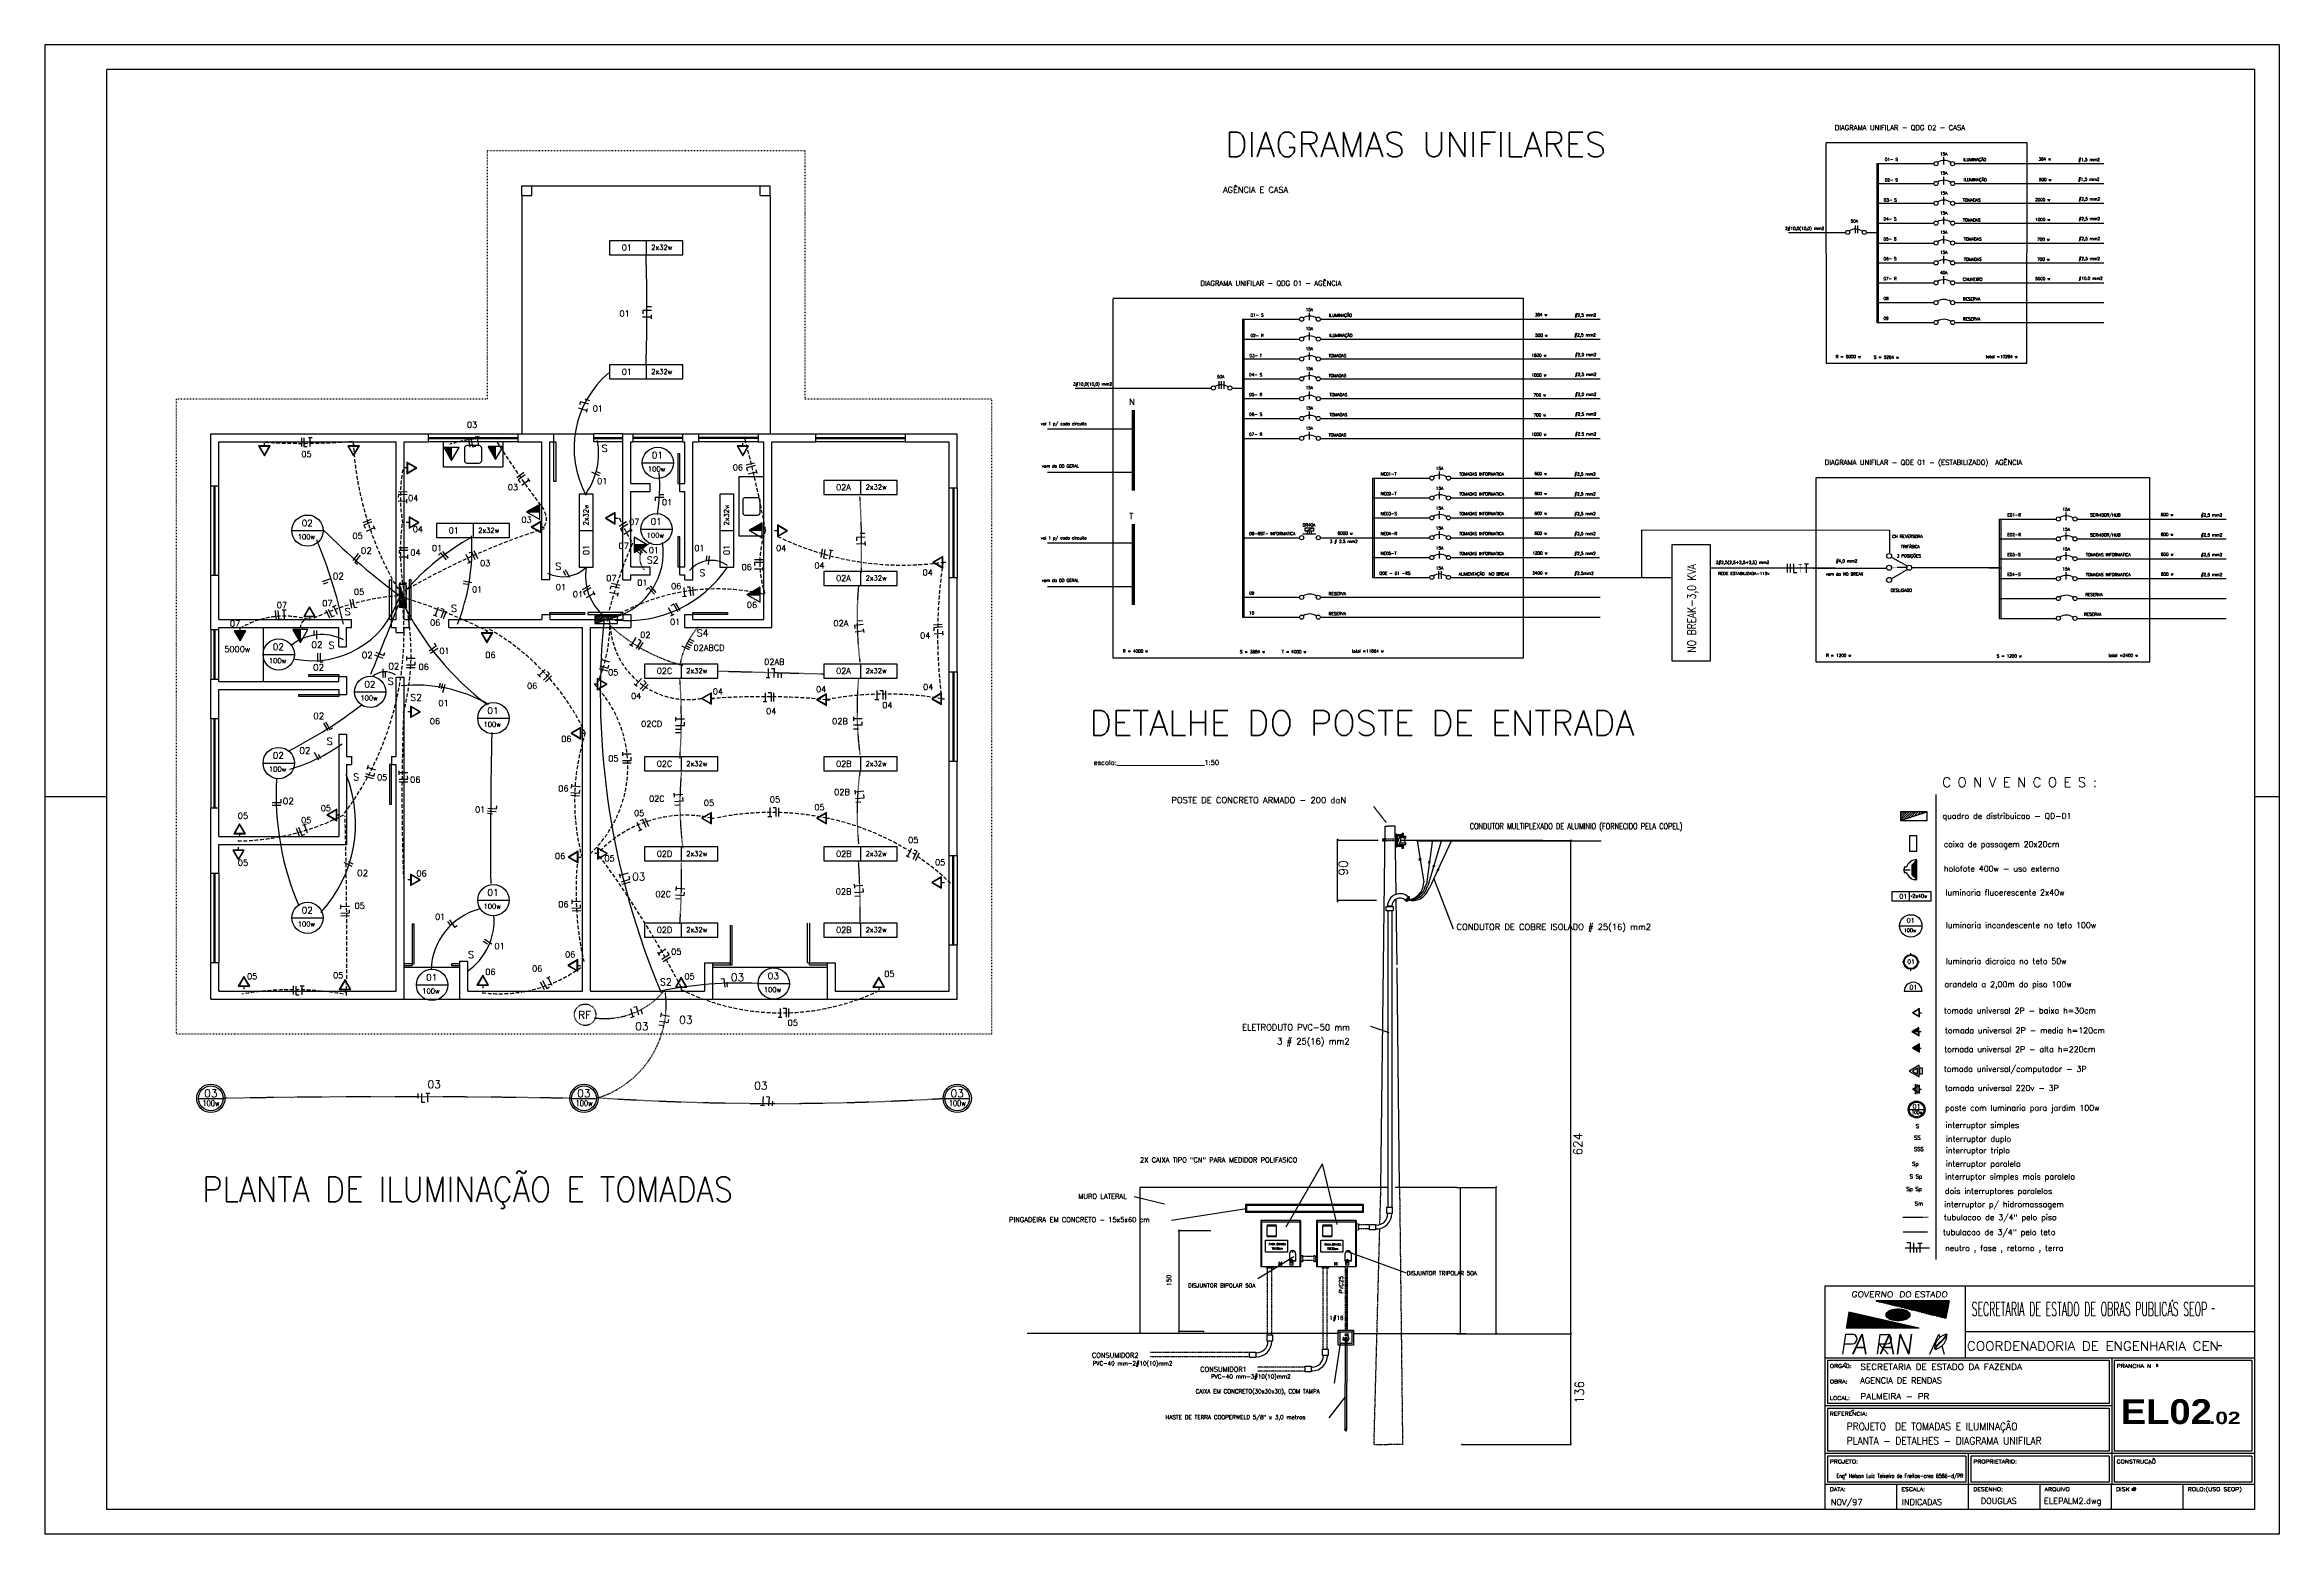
# Model space of a CAD drawing. Extents: x 4776 to 9276, y -14 to 2986.
import ezdxf
from ezdxf.enums import TextEntityAlignment as Align

# ---------------------------------------------------------------- set-up
doc = ezdxf.new("R2010")
doc.units = 0
doc.header["$MEASUREMENT"] = 0
for name, pattern in [('HIDDEN', [0.375, 0.25, -0.125]), ('HIDDEN2', [0.1875, 0.125, -0.0625]), ('HIDDEN22', [3, 1, -1, -1]), ('PONT', [2, 1, -1])]:
    doc.linetypes.add(name, pattern=pattern)
doc.layers.get('0').update_dxf_attribs({"linetype": 'CONTINUOUS'})
doc.layers.get('DEFPOINTS').update_dxf_attribs({"linetype": 'CONTINUOUS'})
for name, color, linetype in [('025PR', 7, 'CONTINUOUS'), ('COTAS', 1, 'CONTINUOUS'), ('DIEL', 1, 'CONTINUOUS'), ('ELETRI', 5, 'CONTINUOUS'), ('ELETRICA', 1, 'CONTINUOUS'), ('ELETRIN', 5, 'PONT'), ('ELETRON', 5, 'CONTINUOUS'), ('FOLHA', 2, 'CONTINUOUS'), ('INTERR', 2, 'CONTINUOUS'), ('MARGE', 6, 'CONTINUOUS'), ('TEXTOS', 7, 'CONTINUOUS'), ('TUBELON', 30, 'CONTINUOUS')]:
    doc.layers.add(name, color=color, linetype=linetype)
doc.styles.add('ROMANS', font='ROMANS.shx')
doc.styles.add('SANSSERIFBOLD', font='sasb____.pfb')
doc.styles.get("Standard").update_dxf_attribs({"font": 'romans.shx', "width": 0.8})

# ---------------------------------------------------------------- blocks, each defined once
blk = doc.blocks.new('EU')
at = {"layer": 'TEXTOS', "color": 7, "style": 'ROMANS', "width": 0.7}
blk.add_text('Eng%%d Nelson Luiz Teixeira de Freitas-crea 6586-d/PR', height=8, dxfattribs=at).set_placement((-3.6, -3.5))
blk = doc.blocks.new('FNT')
at = {"layer": 'ELETRON', "color": 154}
for p, q in [((-8.9, 9), (-8.9, -8.5)), ((-3.6, 8.9), (-3.6, -8.6)), ((13.1, 8.9), (5.2, 8.9)), ((9.1, -8.8), (9.1, 8.9)), ((-3.6, -8.6), (2.8, -8.6))]:
    blk.add_line(p, q, dxfattribs=at)
blk = doc.blocks.new('*X8')
at = {"color": 0}
for p, q in [((14.203, 4.662), (14.204, 4.664)), ((14.204, 4.662), (14.208, 4.666)), ((14.206, 4.662), (14.213, 4.668)), ((14.208, 4.662), (14.217, 4.671)), ((14.21, 4.662), (14.221, 4.673)), ((14.211, 4.662), (14.225, 4.676)), ((14.213, 4.662), (14.229, 4.678)), ((14.215, 4.662), (14.233, 4.68)), ((14.217, 4.662), (14.238, 4.683)), ((14.219, 4.662), (14.242, 4.685)), ((14.22, 4.662), (14.246, 4.688)), ((14.222, 4.662), (14.25, 4.69)), ((14.224, 4.662), (14.254, 4.693)), ((14.226, 4.662), (14.259, 4.695)), ((14.227, 4.662), (14.263, 4.697)), ((14.229, 4.662), (14.267, 4.7)), ((14.231, 4.662), (14.271, 4.702)), ((14.233, 4.662), (14.275, 4.705)), ((14.234, 4.662), (14.279, 4.707)), ((14.236, 4.662), (14.284, 4.709)), ((14.238, 4.662), (14.288, 4.712)), ((14.24, 4.662), (14.292, 4.714)), ((14.242, 4.662), (14.296, 4.717)), ((14.243, 4.662), (14.3, 4.719)), ((14.245, 4.662), (14.305, 4.722)), ((14.247, 4.662), (14.309, 4.724)), ((14.249, 4.662), (14.313, 4.726)), ((14.25, 4.662), (14.317, 4.729)), ((14.252, 4.662), (14.321, 4.731)), ((14.254, 4.662), (14.325, 4.734)), ((14.256, 4.662), (14.33, 4.736)), ((14.257, 4.662), (14.334, 4.738)), ((14.259, 4.662), (14.338, 4.741)), ((14.261, 4.662), (14.342, 4.743)), ((14.263, 4.662), (14.346, 4.746)), ((14.265, 4.662), (14.351, 4.748)), ((14.266, 4.662), (14.355, 4.75)), ((14.268, 4.662), (14.359, 4.753)), ((14.27, 4.662), (14.363, 4.755)), ((14.272, 4.662), (14.367, 4.758)), ((14.273, 4.662), (14.372, 4.76)), ((14.275, 4.662), (14.376, 4.763)), ((14.277, 4.662), (14.38, 4.765)), ((14.279, 4.662), (14.384, 4.767)), ((14.28, 4.662), (14.388, 4.77)), ((14.282, 4.662), (14.392, 4.772)), ((14.284, 4.662), (14.397, 4.775)), ((14.286, 4.662), (14.401, 4.777)), ((14.288, 4.662), (14.405, 4.779)), ((14.289, 4.662), (14.409, 4.782)), ((14.291, 4.662), (14.413, 4.784)), ((14.293, 4.662), (14.418, 4.787)), ((14.295, 4.662), (14.422, 4.789)), ((14.296, 4.662), (14.426, 4.792)), ((14.298, 4.662), (14.43, 4.794)), ((14.3, 4.662), (14.434, 4.796)), ((14.302, 4.662), (14.438, 4.799)), ((14.303, 4.662), (14.443, 4.801)), ((14.305, 4.662), (14.447, 4.804)), ((14.307, 4.662), (14.451, 4.806)), ((14.309, 4.662), (14.455, 4.808)), ((14.31, 4.662), (14.459, 4.811)), ((14.312, 4.662), (14.464, 4.813)), ((14.314, 4.662), (14.468, 4.816)), ((14.316, 4.662), (14.472, 4.818)), ((14.318, 4.662), (14.476, 4.821)), ((14.319, 4.662), (14.48, 4.823)), ((14.321, 4.662), (14.484, 4.825)), ((14.323, 4.662), (14.489, 4.828)), ((14.325, 4.662), (14.493, 4.83)), ((14.326, 4.662), (14.497, 4.833)), ((14.328, 4.662), (14.501, 4.835)), ((14.33, 4.662), (14.505, 4.837)), ((14.332, 4.662), (14.51, 4.84)), ((14.333, 4.662), (14.514, 4.842)), ((14.335, 4.662), (14.518, 4.845)), ((14.337, 4.662), (14.522, 4.847)), ((14.339, 4.662), (14.526, 4.85)), ((14.341, 4.662), (14.53, 4.852)), ((14.342, 4.662), (14.535, 4.854)), ((14.344, 4.662), (14.539, 4.857)), ((14.346, 4.662), (14.543, 4.859)), ((14.348, 4.662), (14.547, 4.862)), ((14.349, 4.662), (14.551, 4.864)), ((14.351, 4.662), (14.556, 4.866)), ((14.353, 4.662), (14.56, 4.869)), ((14.355, 4.662), (14.564, 4.871)), ((14.356, 4.662), (14.568, 4.874)), ((14.358, 4.662), (14.572, 4.876)), ((14.36, 4.662), (14.576, 4.878)), ((14.362, 4.662), (14.581, 4.881)), ((14.364, 4.662), (14.585, 4.883)), ((14.365, 4.662), (14.589, 4.886)), ((14.367, 4.662), (14.593, 4.888)), ((14.369, 4.662), (14.597, 4.891)), ((14.371, 4.662), (14.602, 4.893)), ((14.372, 4.662), (14.606, 4.895)), ((14.374, 4.662), (14.61, 4.898)), ((14.376, 4.662), (14.614, 4.9)), ((14.378, 4.662), (14.618, 4.903)), ((14.379, 4.662), (14.622, 4.905)), ((14.381, 4.662), (14.627, 4.907)), ((14.383, 4.662), (14.631, 4.91)), ((14.385, 4.662), (14.635, 4.912)), ((14.386, 4.662), (14.639, 4.915)), ((14.388, 4.662), (14.643, 4.917)), ((14.39, 4.662), (14.648, 4.92)), ((14.392, 4.662), (14.652, 4.922)), ((14.394, 4.662), (14.656, 4.924)), ((14.395, 4.662), (14.66, 4.927)), ((14.397, 4.662), (14.664, 4.929)), ((14.399, 4.662), (14.668, 4.932)), ((14.401, 4.662), (14.673, 4.934)), ((14.402, 4.662), (14.677, 4.936)), ((14.404, 4.662), (14.681, 4.939)), ((14.406, 4.662), (14.685, 4.941)), ((14.408, 4.662), (14.689, 4.944)), ((14.409, 4.662), (14.694, 4.946)), ((14.411, 4.662), (14.698, 4.949)), ((14.413, 4.662), (14.702, 4.951)), ((14.415, 4.662), (14.706, 4.953)), ((14.417, 4.662), (14.71, 4.956)), ((14.418, 4.662), (14.714, 4.958)), ((14.42, 4.662), (14.719, 4.961)), ((14.422, 4.662), (14.723, 4.963)), ((14.424, 4.662), (14.726, 4.964)), ((14.425, 4.662), (14.726, 4.962)), ((14.427, 4.662), (14.726, 4.961)), ((14.429, 4.662), (14.726, 4.959)), ((14.431, 4.662), (14.726, 4.957)), ((14.432, 4.662), (14.726, 4.955)), ((14.434, 4.662), (14.726, 4.954)), ((14.436, 4.662), (14.726, 4.952)), ((14.438, 4.662), (14.726, 4.95)), ((14.44, 4.662), (14.726, 4.948)), ((14.441, 4.662), (14.726, 4.947)), ((14.443, 4.662), (14.726, 4.945)), ((14.445, 4.662), (14.726, 4.943)), ((14.447, 4.662), (14.726, 4.941)), ((14.448, 4.662), (14.726, 4.939)), ((14.45, 4.662), (14.726, 4.938)), ((14.452, 4.662), (14.726, 4.936)), ((14.454, 4.662), (14.726, 4.934)), ((14.455, 4.662), (14.726, 4.932)), ((14.457, 4.662), (14.726, 4.931)), ((14.459, 4.662), (14.726, 4.929)), ((14.461, 4.662), (14.726, 4.927)), ((14.463, 4.662), (14.726, 4.925)), ((14.464, 4.662), (14.726, 4.924)), ((14.466, 4.662), (14.726, 4.922)), ((14.468, 4.662), (14.726, 4.92)), ((14.47, 4.662), (14.726, 4.918)), ((14.471, 4.662), (14.726, 4.917)), ((14.473, 4.662), (14.726, 4.915)), ((14.475, 4.662), (14.726, 4.913)), ((14.477, 4.662), (14.726, 4.911)), ((14.478, 4.662), (14.726, 4.909)), ((14.48, 4.662), (14.726, 4.908)), ((14.482, 4.662), (14.726, 4.906)), ((14.484, 4.662), (14.726, 4.904)), ((14.485, 4.662), (14.726, 4.902)), ((14.487, 4.662), (14.726, 4.901)), ((14.489, 4.662), (14.726, 4.899)), ((14.491, 4.662), (14.726, 4.897)), ((14.493, 4.662), (14.726, 4.895)), ((14.494, 4.662), (14.726, 4.894)), ((14.496, 4.662), (14.726, 4.892)), ((14.498, 4.662), (14.726, 4.89)), ((14.5, 4.662), (14.726, 4.888)), ((14.501, 4.662), (14.726, 4.886)), ((14.503, 4.662), (14.726, 4.885)), ((14.505, 4.662), (14.726, 4.883)), ((14.507, 4.662), (14.726, 4.881)), ((14.508, 4.662), (14.726, 4.879)), ((14.51, 4.662), (14.726, 4.878)), ((14.512, 4.662), (14.726, 4.876)), ((14.514, 4.662), (14.726, 4.874)), ((14.516, 4.662), (14.726, 4.872)), ((14.517, 4.662), (14.726, 4.871)), ((14.519, 4.662), (14.726, 4.869)), ((14.521, 4.662), (14.726, 4.867)), ((14.523, 4.662), (14.726, 4.865)), ((14.524, 4.662), (14.726, 4.863)), ((14.526, 4.662), (14.726, 4.862)), ((14.528, 4.662), (14.726, 4.86)), ((14.53, 4.662), (14.726, 4.858)), ((14.531, 4.662), (14.726, 4.856)), ((14.533, 4.662), (14.726, 4.855)), ((14.535, 4.662), (14.726, 4.853)), ((14.537, 4.662), (14.726, 4.851)), ((14.539, 4.662), (14.726, 4.849)), ((14.54, 4.662), (14.726, 4.848)), ((14.542, 4.662), (14.726, 4.846)), ((14.544, 4.662), (14.726, 4.844)), ((14.546, 4.662), (14.726, 4.842)), ((14.547, 4.662), (14.726, 4.84)), ((14.549, 4.662), (14.726, 4.839)), ((14.551, 4.662), (14.726, 4.837)), ((14.553, 4.662), (14.726, 4.835)), ((14.554, 4.662), (14.726, 4.833)), ((14.556, 4.662), (14.726, 4.832)), ((14.558, 4.662), (14.726, 4.83)), ((14.56, 4.662), (14.726, 4.828)), ((14.562, 4.662), (14.726, 4.826)), ((14.563, 4.662), (14.726, 4.825)), ((14.565, 4.662), (14.726, 4.823)), ((14.567, 4.662), (14.726, 4.821)), ((14.569, 4.662), (14.726, 4.819)), ((14.57, 4.662), (14.726, 4.818)), ((14.572, 4.662), (14.726, 4.816)), ((14.574, 4.662), (14.726, 4.814)), ((14.576, 4.662), (14.726, 4.812)), ((14.577, 4.662), (14.726, 4.81)), ((14.579, 4.662), (14.726, 4.809)), ((14.581, 4.662), (14.726, 4.807)), ((14.583, 4.662), (14.726, 4.805)), ((14.584, 4.662), (14.726, 4.803)), ((14.586, 4.662), (14.726, 4.802)), ((14.588, 4.662), (14.726, 4.8)), ((14.59, 4.662), (14.726, 4.798)), ((14.592, 4.662), (14.726, 4.796)), ((14.593, 4.662), (14.726, 4.795)), ((14.595, 4.662), (14.726, 4.793)), ((14.597, 4.662), (14.726, 4.791)), ((14.599, 4.662), (14.726, 4.789)), ((14.6, 4.662), (14.726, 4.787)), ((14.602, 4.662), (14.726, 4.786)), ((14.604, 4.662), (14.726, 4.784)), ((14.606, 4.662), (14.726, 4.782)), ((14.607, 4.662), (14.726, 4.78)), ((14.609, 4.662), (14.726, 4.779)), ((14.611, 4.662), (14.726, 4.777)), ((14.613, 4.662), (14.726, 4.775)), ((14.615, 4.662), (14.726, 4.773)), ((14.616, 4.662), (14.726, 4.772)), ((14.618, 4.662), (14.726, 4.77)), ((14.62, 4.662), (14.726, 4.768)), ((14.622, 4.662), (14.726, 4.766)), ((14.623, 4.662), (14.726, 4.764)), ((14.625, 4.662), (14.726, 4.763)), ((14.627, 4.662), (14.726, 4.761)), ((14.629, 4.662), (14.726, 4.759)), ((14.63, 4.662), (14.726, 4.757)), ((14.632, 4.662), (14.726, 4.756)), ((14.634, 4.662), (14.726, 4.754)), ((14.636, 4.662), (14.726, 4.752)), ((14.638, 4.662), (14.726, 4.75)), ((14.639, 4.662), (14.726, 4.749)), ((14.641, 4.662), (14.726, 4.747)), ((14.643, 4.662), (14.726, 4.745)), ((14.645, 4.662), (14.726, 4.743)), ((14.646, 4.662), (14.726, 4.741)), ((14.648, 4.662), (14.726, 4.74)), ((14.65, 4.662), (14.726, 4.738)), ((14.652, 4.662), (14.726, 4.736)), ((14.653, 4.662), (14.726, 4.734)), ((14.655, 4.662), (14.726, 4.733)), ((14.657, 4.662), (14.726, 4.731)), ((14.659, 4.662), (14.726, 4.729)), ((14.661, 4.662), (14.726, 4.727)), ((14.662, 4.662), (14.726, 4.726)), ((14.664, 4.662), (14.726, 4.724)), ((14.666, 4.662), (14.726, 4.722)), ((14.668, 4.662), (14.726, 4.72)), ((14.669, 4.662), (14.726, 4.719)), ((14.671, 4.662), (14.726, 4.717)), ((14.673, 4.662), (14.726, 4.715)), ((14.675, 4.662), (14.726, 4.713)), ((14.676, 4.662), (14.726, 4.711)), ((14.678, 4.662), (14.726, 4.71)), ((14.68, 4.662), (14.726, 4.708)), ((14.682, 4.662), (14.726, 4.706)), ((14.683, 4.662), (14.726, 4.704)), ((14.685, 4.662), (14.726, 4.703)), ((14.687, 4.662), (14.726, 4.701)), ((14.689, 4.662), (14.726, 4.699)), ((14.691, 4.662), (14.726, 4.697)), ((14.692, 4.662), (14.726, 4.696)), ((14.694, 4.662), (14.726, 4.694)), ((14.696, 4.662), (14.726, 4.692)), ((14.698, 4.662), (14.726, 4.69)), ((14.699, 4.662), (14.726, 4.688)), ((14.701, 4.662), (14.726, 4.687)), ((14.703, 4.662), (14.726, 4.685)), ((14.705, 4.662), (14.726, 4.683)), ((14.706, 4.662), (14.726, 4.681)), ((14.708, 4.662), (14.726, 4.68)), ((14.71, 4.662), (14.726, 4.678)), ((14.712, 4.662), (14.726, 4.676)), ((14.714, 4.662), (14.726, 4.674)), ((14.715, 4.662), (14.726, 4.673)), ((14.717, 4.662), (14.726, 4.671)), ((14.719, 4.662), (14.726, 4.669)), ((14.721, 4.662), (14.726, 4.667)), ((14.722, 4.662), (14.726, 4.665)), ((14.724, 4.662), (14.726, 4.664))]:
    blk.add_line(p, q, dxfattribs=at)
blk = doc.blocks.new('TMEDIA')
at = {"layer": 'ELETRICA'}
blk.add_line((-0.524, 0), (0, 0), dxfattribs=at)
blk.add_lwpolyline([(-0.524, 0), (0, -0.303), (0, 0.303)], close=True, dxfattribs=at)
blk.add_blockref('*X8', (-14.726, -4.662), dxfattribs=at)
blk = doc.blocks.new('TM')
at = {"xscale": 50, "yscale": 50, "zscale": 50}
blk.add_blockref('TMEDIA', (0, 0), dxfattribs=at)
blk = doc.blocks.new('TB')
at = {"layer": 'ELETRON', "linetype": 'CONTINUOUS'}
for p, q in [((0.9, 11.6), (-19.1, 0)), ((0, 10.1), (-17.3, 0)), ((-17.3, 0), (0, -9.9)), ((0, -9.9), (0, 10.1)), ((0, 0), (6.8, 0)), ((0.9, -11.5), (0.9, 11.6)), ((-19.1, 0), (0.9, -11.5))]:
    blk.add_line(p, q, dxfattribs=at)
blk = doc.blocks.new('TA')
at = {"layer": 'ELETRON', "linetype": 'CONTINUOUS'}
for p, q in [((0.9, 10.9), (-19.1, -0.8)), ((0, 9.3), (-17.3, -0.8)), ((-16, 0), (0, 0)), ((-15, 0.6), (0, 0.6)), ((-14.1, 1.1), (0, 1.1)), ((-13.1, 1.7), (0, 1.7)), ((-12.1, 2.2), (0, 2.2)), ((-11.2, 2.8), (0, 2.8)), ((-10.2, 3.4), (0, 3.4)), ((-9.2, 3.9), (0, 3.9)), ((-8.3, 4.5), (0, 4.5)), ((-7.3, 5.1), (0, 5.1)), ((-6.3, 5.6), (0, 5.6)), ((-5.4, 6.2), (0, 6.2)), ((-4.4, 6.8), (0, 6.8)), ((-3.4, 7.3), (0, 7.3)), ((-2.5, 7.9), (0, 7.9)), ((-1.5, 8.4), (0, 8.4)), ((-0.6, 9), (0, 9)), ((0, -10.7), (0, 9.3)), ((0.9, -12.2), (0.9, 10.9)), ((-19.1, -0.8), (0.9, -12.2)), ((-17.3, -0.8), (0, -10.7)), ((-17.3, -0.8), (5.8, -0.8)), ((-17, -0.6), (0, -0.6)), ((-16.6, -1.1), (0, -1.1)), ((-15.7, -1.7), (0, -1.7)), ((-14.7, -2.3), (0, -2.3)), ((-13.7, -2.8), (0, -2.8)), ((-12.7, -3.4), (0, -3.4)), ((-11.7, -3.9), (0, -3.9)), ((-10.7, -4.5), (0, -4.5)), ((-9.8, -5.1), (0, -5.1)), ((-8.8, -5.6), (0, -5.6)), ((-7.8, -6.2), (0, -6.2)), ((-6.8, -6.8), (0, -6.8)), ((-5.8, -7.3), (0, -7.3)), ((-4.8, -7.9), (0, -7.9)), ((-3.9, -8.4), (0, -8.4)), ((-2.9, -9), (0, -9)), ((-1.9, -9.6), (0, -9.6)), ((-0.9, -10.1), (0, -10.1))]:
    blk.add_line(p, q, dxfattribs=at)
blk = doc.blocks.new('*X2')
at = {"color": 0}
for p, q in [((2806.8, -1123.8), (2847.2, -1123.8)), ((2807, -1122.5), (2841.7, -1122.5)), ((2807.2, -1121.2), (2836.3, -1121.2)), ((2807.5, -1120), (2830.9, -1120)), ((2807.7, -1118.8), (2825.4, -1118.8)), ((2807.9, -1117.5), (2820, -1117.5)), ((2808.1, -1116.2), (2814.5, -1116.2)), ((2808.4, -1115), (2809.1, -1115)), ((2863.1, -1092.5), (3010, -1092.5)), ((2868.2, -1093.8), (3009.7, -1093.8)), ((2873.2, -1095), (3009.5, -1095)), ((2878.2, -1096.2), (3009.3, -1096.2)), ((2882.5, -1120), (2931.9, -1120)), ((2882.5, -1121.2), (2931.9, -1121.2)), ((2882.7, -1118.8), (2931.7, -1118.8)), ((2882.9, -1122.5), (2931.5, -1122.5)), ((2883.2, -1117.5), (2931.2, -1117.5)), ((2883.3, -1097.5), (3009, -1097.5)), ((2883.6, -1123.8), (2930.8, -1123.8)), ((2884.2, -1116.2), (2930.2, -1116.2)), ((2885.6, -1115), (2928.8, -1115)), ((2887.2, -1113.8), (2927.1, -1113.8)), ((2888.3, -1098.8), (3008.8, -1098.8)), ((2889.5, -1112.5), (2924.9, -1112.5)), ((2892.6, -1111.2), (2921.8, -1111.2)), ((2893.4, -1100), (3008.6, -1100)), ((2897.3, -1110), (2917, -1110)), ((2898.4, -1101.2), (3008.4, -1101.2)), ((2903.4, -1102.5), (3008.1, -1102.5)), ((2908.5, -1103.8), (3007.9, -1103.8)), ((2913.5, -1105), (3007.7, -1105)), ((2918.6, -1106.2), (3007.5, -1106.2)), ((2923.6, -1107.5), (3007.2, -1107.5)), ((2928.6, -1108.8), (3007, -1108.8)), ((2933.7, -1110), (3006.8, -1110)), ((2938.7, -1111.2), (3006.5, -1111.2)), ((2943.8, -1112.5), (3006.3, -1112.5)), ((2948.8, -1113.8), (3006.1, -1113.8)), ((2953.8, -1115), (3005.9, -1115)), ((2958.9, -1116.2), (3005.6, -1116.2)), ((2963.9, -1117.5), (3005.4, -1117.5)), ((2969, -1118.8), (3005.2, -1118.8)), ((2974, -1120), (3005, -1120)), ((2979, -1121.2), (3004.7, -1121.2)), ((2984.1, -1122.5), (3004.5, -1122.5)), ((2989.1, -1123.8), (3004.3, -1123.8)), ((2802.7, -1146.2), (2945.2, -1146.2)), ((2802.9, -1145), (2939.8, -1145)), ((2803.1, -1143.8), (2934.3, -1143.8)), ((2803.4, -1142.5), (2928.9, -1142.5)), ((2803.6, -1141.2), (2923.4, -1141.2)), ((2803.8, -1140), (2918, -1140)), ((2804, -1138.8), (2912.5, -1138.8)), ((2804.3, -1137.5), (2907.1, -1137.5)), ((2804.5, -1136.2), (2901.6, -1136.2)), ((2804.7, -1135), (2896.2, -1135)), ((2805, -1133.8), (2890.8, -1133.8)), ((2805.2, -1132.5), (2885.3, -1132.5)), ((2805.4, -1131.2), (2879.9, -1131.2)), ((2805.6, -1130), (2874.4, -1130)), ((2805.9, -1128.8), (2869, -1128.8)), ((2806.1, -1127.5), (2863.5, -1127.5)), ((2806.3, -1126.2), (2858.1, -1126.2)), ((2806.5, -1125), (2852.6, -1125)), ((2884.8, -1125), (2929.6, -1125)), ((2886.3, -1126.2), (2928.1, -1126.2)), ((2888.1, -1127.5), (2926.3, -1127.5)), ((2890.7, -1128.8), (2923.7, -1128.8)), ((2894.3, -1130), (2920.1, -1130)), ((2901, -1131.2), (2913.3, -1131.2)), ((2994.2, -1125), (3004, -1125)), ((2999.2, -1126.2), (3003.8, -1126.2))]:
    blk.add_line(p, q, dxfattribs=at)
blk = doc.blocks.new('FFNTT')
at = {"layer": 'ELETRON', "color": 154}
for p, q in [((-13.4, 8.5), (-13.4, -9)), ((-6.9, 8.5), (-6.9, -9)), ((-0.2, 8.3), (-0.2, -9.2)), ((29.5, 7.9), (21.6, 7.9)), ((25.6, -9.8), (25.6, 7.9)), ((-0.2, -9.2), (6.3, -9.2))]:
    blk.add_line(p, q, dxfattribs=at)
at = {"layer": 'ELETRON', "color": 154, "const_width": 0.95}
for points in [[(16.8, 7.4), (9.3, 7.4)], [(13, -9.4), (13, 7.4)]]:
    blk.add_lwpolyline(points, dxfattribs=at)

msp = doc.modelspace()

# ---------------------------------------------------------------- linework, layer by layer
for p, q in [((4775.8, 2986.5), (4775.8, -13.5)), ((9275.7, 2986.5), (4775.8, 2986.5)), ((9275.7, 2986.5), (9275.7, -13.5)), ((5736.9, 2682.5), (5736.9, 2702.5)), ((5736.9, 2702.5), (5756.9, 2702.5)), ((5756.9, 2702.5), (6216.9, 2702.5)), ((5756.9, 2682.5), (5756.9, 2702.5)), ((6216.9, 2682.5), (6216.9, 2702.5)), ((6216.9, 2702.5), (6236.9, 2702.5)), ((6236.9, 2682.5), (6236.9, 2702.5)), ((5736.9, 2682.5), (5736.9, 2202.5)), ((5736.9, 2682.5), (5756.9, 2682.5)), ((6216.9, 2682.5), (6236.9, 2682.5)), ((6236.9, 2682.5), (6236.9, 2202.5)), ((5110.4, 2202.5), (5548.4, 2202.5)), ((5110.4, 2097.8), (5110.4, 2202.5)), ((5126.4, 2186.5), (5483.9, 2186.5)), ((5126.4, 2097.8), (5126.4, 2186.5)), ((5483.9, 1829), (5483.9, 2186.5)), ((5499.9, 1829), (5499.9, 2186.5)), ((5499.9, 2186.5), (5548.4, 2186.5)), ((5548.4, 2202.5), (5728.4, 2202.5)), ((5548.4, 2186.5), (5548.4, 2202.5)), ((5548.4, 2195.5), (5728.4, 2195.5)), ((5548.4, 2193.5), (5728.4, 2193.5)), ((5728.4, 2186.5), (5548.4, 2186.5)), ((5578.4, 2186.5), (5578.4, 2136.5)), ((5620.9, 2174), (5620.9, 2149)), ((5650.9, 2179), (5625.9, 2179)), ((5655.9, 2149), (5655.9, 2174)), ((5698.4, 2186.5), (5698.4, 2136.5)), ((5728.4, 2202.5), (5728.4, 2186.5)), ((5728.4, 2202.5), (5801.4, 2202.5)), ((5728.4, 2186.5), (5776.9, 2186.5)), ((5728.4, 2186.5), (5776.9, 2186.5)), ((5776.9, 1909), (5776.9, 2186.5)), ((5792.9, 1909), (5792.9, 2186.5)), ((5792.9, 2186.5), (5801.4, 2186.5)), ((5801.4, 2202.5), (5881.4, 2202.5)), ((5801.4, 2186.5), (5801.4, 2202.5)), ((5801.4, 2106.5), (5801.4, 2186.5)), ((5801.4, 2186.5), (5805.4, 2186.5)), ((5805.4, 2186.5), (5805.4, 2106.5)), ((5939.9, 2202.5), (5881.4, 2202.5)), ((5881.4, 2186.5), (5881.4, 2202.5)), ((5881.4, 2195.5), (5939.9, 2195.5)), ((5881.4, 2193.5), (5939.9, 2193.5)), ((5939.9, 2186.5), (5881.4, 2186.5)), ((5939.9, 1909), (5939.9, 2202.5)), ((5939.9, 2202.5), (5960.4, 2202.5)), ((5955.9, 2102.5), (5955.9, 2186.5)), ((5955.9, 2186.5), (5960.4, 2186.5)), ((5960.4, 2202.5), (6060.4, 2202.5)), ((5960.4, 2202.5), (5960.4, 2186.5)), ((6060.4, 2195.5), (5960.4, 2195.5)), ((6060.4, 2193.5), (5960.4, 2193.5)), ((6060.4, 2186.5), (5960.4, 2186.5)), ((6050.9, 2162.5), (6050.9, 2102.5)), ((6054.9, 2162.5), (6050.9, 2162.5)), ((6054.9, 2102.5), (6054.9, 2162.5)), ((6060.4, 2202.5), (6092.4, 2202.5)), ((6060.4, 2202.5), (6060.4, 2186.5)), ((6060.4, 2186.5), (6064.9, 2186.5)), ((6064.9, 2102.5), (6064.9, 2186.5)), ((6080.9, 1909), (6080.9, 2186.5)), ((6080.9, 2186.5), (6092.4, 2186.5)), ((6092.4, 2202.5), (6212.4, 2202.5)), ((6092.4, 2202.5), (6092.4, 2186.5)), ((6212.4, 2195.5), (6092.4, 2195.5)), ((6212.4, 2193.5), (6092.4, 2193.5)), ((6212.4, 2186.5), (6092.4, 2186.5)), ((6212.4, 2202.5), (6328.6, 2202.5)), ((6212.4, 2202.5), (6212.4, 2186.5)), ((6212.4, 2186.5), (6223.9, 2186.5)), ((6223.9, 1829), (6223.9, 2186.5)), ((6239.9, 1813), (6239.9, 2186.5)), ((6239.9, 2186.5), (6328.6, 2186.5)), ((6328.6, 2202.5), (6508.6, 2202.5)), ((6328.6, 2186.5), (6328.6, 2202.5)), ((6328.6, 2195.5), (6508.6, 2195.5)), ((6328.6, 2193.5), (6508.6, 2193.5)), ((6508.6, 2186.5), (6328.6, 2186.5)), ((6508.6, 2202.5), (6613.4, 2202.5)), ((6508.6, 2202.5), (6508.6, 2186.5)), ((6508.6, 2186.5), (6597.4, 2186.5)), ((6597.4, 2093.5), (6597.4, 2186.5)), ((6613.4, 2093.5), (6613.4, 2202.5)), ((5578.4, 2136.5), (5698.4, 2136.5)), ((5625.9, 2144), (5650.9, 2144)), ((6173.9, 2116.5), (6173.9, 1996.5)), ((6223.9, 2116.5), (6173.9, 2116.5)), ((5110.4, 1917.8), (5110.4, 2097.8)), ((5110.4, 2097.8), (5126.4, 2097.8)), ((5117.4, 1917.8), (5117.4, 2097.8)), ((5119.4, 1917.8), (5119.4, 2097.8)), ((5126.4, 1917.8), (5126.4, 2097.8)), ((5805.4, 2106.5), (5801.4, 2106.5)), ((5955.9, 2102.5), (5994.9, 2102.5)), ((5955.9, 1935), (5955.9, 2086.5)), ((5955.9, 2086.5), (5994.9, 2086.5)), ((5994.9, 2086.5), (5994.9, 2102.5)), ((6050.9, 2102.5), (6054.9, 2102.5)), ((6054.9, 2086.5), (6054.9, 2102.5)), ((6054.9, 2102.5), (6064.9, 2102.5)), ((6054.9, 2086.5), (6064.9, 2086.5)), ((6064.9, 1935), (6064.9, 2086.5)), ((6211.4, 2074), (6186.4, 2074)), ((6597.4, 1913.5), (6597.4, 2093.5)), ((6613.4, 2093.5), (6597.4, 2093.5)), ((6604.4, 2093.5), (6604.4, 1913.5)), ((6606.4, 2093.5), (6606.4, 1913.5)), ((6613.4, 2093.5), (6613.4, 1913.5)), ((6181.4, 2069), (6181.4, 2044)), ((6186.4, 2039), (6211.4, 2039)), ((6216.4, 2044), (6216.4, 2069)), ((6054.9, 1995), (6050.9, 1995)), ((6050.9, 1995), (6050.9, 1935)), ((6054.9, 1935), (6054.9, 1995)), ((6223.9, 1996.5), (6173.9, 1996.5)), ((5955.9, 1935), (5994.9, 1935)), ((5994.9, 1919), (5994.9, 1935)), ((6050.9, 1935), (6054.9, 1935)), ((6054.9, 1935), (6064.9, 1935)), ((6054.9, 1919), (6054.9, 1935)), ((5110.4, 1808.5), (5110.4, 1917.8)), ((5110.4, 1917.8), (5126.4, 1917.8)), ((5126.4, 1829), (5126.4, 1917.8)), ((5469.9, 1829), (5469.9, 1909)), ((5469.9, 1909), (5473.9, 1909)), ((5473.9, 1909), (5473.9, 1829)), ((5509.9, 1909), (5509.9, 1829)), ((5513.9, 1909), (5509.9, 1909)), ((5513.9, 1829), (5513.9, 1909)), ((5792.9, 1909), (5776.9, 1909)), ((5939.9, 1909), (5955.9, 1909)), ((5955.9, 1909), (5955.9, 1919)), ((5955.9, 1919), (5994.9, 1919)), ((6054.9, 1919), (6064.9, 1919)), ((6064.9, 1909), (6064.9, 1919)), ((6064.9, 1909), (6080.9, 1909)), ((6597.4, 1723.5), (6597.4, 1913.5)), ((6597.4, 1913.5), (6613.4, 1913.5)), ((6613.4, 1723.5), (6613.4, 1913.5)), ((5110.4, 1808.5), (5110.4, 1708.5)), ((5110.4, 1808.5), (5126.4, 1808.5)), ((5117.4, 1708.5), (5117.4, 1808.5)), ((5119.4, 1708.5), (5119.4, 1808.5)), ((5126.4, 1829), (5393.9, 1829)), ((5126.4, 1813), (5367.9, 1813)), ((5126.4, 1808.5), (5126.4, 1813)), ((5126.4, 1708.5), (5126.4, 1808.5)), ((5216.4, 1704), (5216.4, 1813)), ((5367.9, 1774), (5367.9, 1813)), ((5383.9, 1774), (5383.9, 1813)), ((5383.9, 1813), (5393.9, 1813)), ((5393.9, 1813), (5393.9, 1829)), ((5473.9, 1829), (5469.9, 1829)), ((5473.9, 1829), (5483.9, 1829)), ((5473.9, 1813), (5473.9, 1829)), ((5473.9, 1813), (5483.9, 1813)), ((5483.9, 1803), (5483.9, 1813)), ((5483.9, 1803), (5499.9, 1803)), ((5499.9, 1829), (5509.9, 1829)), ((5499.9, 1803), (5499.9, 1813)), ((5499.9, 1813), (5509.9, 1813)), ((5509.9, 1813), (5509.9, 1829)), ((5509.9, 1829), (5513.9, 1829)), ((5589.9, 1829), (5776.9, 1829)), ((5589.9, 1813), (5589.9, 1829)), ((5589.9, 1813), (5858.9, 1813)), ((5776.9, 1839), (5776.9, 1829)), ((5776.9, 1839), (5792.9, 1839)), ((5792.9, 1843), (5862.9, 1843)), ((5792.9, 1839), (5792.9, 1843)), ((5862.9, 1839), (5792.9, 1839)), ((5792.9, 1839), (5792.9, 1829)), ((5792.9, 1829), (5939.9, 1829)), ((5858.9, 1080.5), (5858.9, 1813)), ((5862.9, 1843), (5862.9, 1839)), ((5939.9, 1843), (5869.9, 1843)), ((5869.9, 1843), (5869.9, 1839)), ((5869.9, 1839), (5939.9, 1839)), ((5874.9, 1080.5), (5874.9, 1813)), ((5874.9, 1813), (5955.9, 1813)), ((5939.9, 1839), (5939.9, 1843)), ((5939.9, 1839), (5955.9, 1839)), ((5939.9, 1839), (5939.9, 1829)), ((5955.9, 1839), (5955.9, 1813)), ((6064.9, 1813), (6064.9, 1839)), ((6064.9, 1839), (6080.9, 1839)), ((6064.9, 1813), (6239.9, 1813)), ((6080.9, 1843), (6150.9, 1843)), ((6080.9, 1839), (6080.9, 1843)), ((6150.9, 1839), (6080.9, 1839)), ((6080.9, 1829), (6080.9, 1839)), ((6080.9, 1829), (6223.9, 1829)), ((6150.9, 1843), (6150.9, 1839)), ((5367.9, 1774), (5383.9, 1774)), ((5307.9, 1718), (5367.9, 1718)), ((5307.9, 1714), (5307.9, 1718)), ((5367.9, 1714), (5307.9, 1714)), ((5367.9, 1718), (5367.9, 1714)), ((5367.9, 1704), (5367.9, 1714)), ((5367.9, 1714), (5383.9, 1714)), ((5383.9, 1714), (5383.9, 1678)), ((5483.9, 1553), (5483.9, 1712.5)), ((5483.9, 1712.5), (5499.9, 1712.5)), ((5499.9, 1064.5), (5499.9, 1712.5)), ((6597.4, 1543.5), (6597.4, 1723.5)), ((6597.4, 1723.5), (6613.4, 1723.5)), ((6604.4, 1723.5), (6604.4, 1543.5)), ((6606.4, 1723.5), (6606.4, 1543.5)), ((6613.4, 1723.5), (6613.4, 1543.5)), ((5110.4, 1629.8), (5110.4, 1708.5)), ((5110.4, 1708.5), (5126.4, 1708.5)), ((5126.4, 1704), (5126.4, 1708.5)), ((5126.4, 1704), (5367.9, 1704)), ((5126.4, 1688), (5367.9, 1688)), ((5126.4, 1629.8), (5126.4, 1688)), ((5287.9, 1678), (5367.9, 1678)), ((5287.9, 1674), (5287.9, 1678)), ((5367.9, 1674), (5287.9, 1674)), ((5367.9, 1688), (5367.9, 1678)), ((5367.9, 1678), (5383.9, 1678)), ((5367.9, 1678), (5367.9, 1674)), ((5110.4, 1629.8), (5110.4, 1449.8)), ((5110.4, 1629.8), (5126.4, 1629.8)), ((5117.4, 1449.8), (5117.4, 1629.8)), ((5119.4, 1449.8), (5119.4, 1629.8)), ((5126.4, 1449.8), (5126.4, 1629.8)), ((5367.9, 1598), (5367.9, 1391.5)), ((5367.9, 1598), (5383.9, 1598)), ((5383.9, 1598), (5383.9, 1553)), ((5383.9, 1553), (5393.9, 1553)), ((5383.9, 1537), (5383.9, 1375.5)), ((5383.9, 1537), (5393.9, 1537)), ((5393.9, 1553), (5393.9, 1537)), ((5469.9, 1537), (5469.9, 1457)), ((5473.9, 1537), (5469.9, 1537)), ((5473.9, 1553), (5483.9, 1553)), ((5473.9, 1553), (5473.9, 1537)), ((5473.9, 1457), (5473.9, 1537)), ((5473.9, 1537), (5483.9, 1537)), ((5483.9, 1080.5), (5483.9, 1537)), ((6597.4, 1353.5), (6597.4, 1543.5)), ((6597.4, 1543.5), (6613.4, 1543.5)), ((6613.4, 1353.5), (6613.4, 1543.5)), ((4900.8, 1471.5), (4775.8, 1471.5)), ((5110.4, 1318), (5110.4, 1449.8)), ((5110.4, 1449.8), (5126.4, 1449.8)), ((5126.4, 1391.5), (5126.4, 1449.8)), ((5469.9, 1457), (5473.9, 1457)), ((8585, 540.1), (8585, 1476.5)), ((9275.7, 1471.5), (9225.7, 1471.5)), ((5126.4, 1391.5), (5367.9, 1391.5)), ((5126.4, 1375.5), (5383.9, 1375.5)), ((5126.4, 1318), (5126.4, 1375.5)), ((6597.4, 1173.5), (6597.4, 1353.5)), ((6597.4, 1353.5), (6613.4, 1353.5)), ((6604.4, 1173.5), (6604.4, 1353.5)), ((6606.4, 1173.5), (6606.4, 1353.5)), ((6613.4, 1353.5), (6613.4, 1173.5)), ((7542.1, 1383.6), (7505.6, 1383.6)), ((7539.7, 1383.3), (7552.9, 1300)), ((7569.9, 1381.3), (7558.2, 1296.1)), ((7587.7, 1382.3), (7561, 1292.5)), ((7607.1, 1381.3), (7564.5, 1288.4)), ((5110.4, 1138), (5110.4, 1318)), ((5110.4, 1318), (5126.4, 1318)), ((5117.4, 1138), (5117.4, 1318)), ((5119.4, 1138), (5119.4, 1318)), ((5126.4, 1318), (5126.4, 1138)), ((7544.6, 1348.2), (7546.1, 1348.2)), ((7544.6, 1343.4), (7544.6, 1348.2)), ((7546.1, 1343.4), (7544.6, 1343.4)), ((7544.9, 1348.2), (7546.3, 1348.2)), ((7544.9, 1343.4), (7544.9, 1348.2)), ((7546.3, 1343.4), (7544.9, 1343.4)), ((7546.1, 1348.2), (7546.1, 1343.4)), ((7546.3, 1348.2), (7546.3, 1343.4)), ((7562.8, 1337.9), (7563.9, 1342.6)), ((7564.2, 1337.6), (7562.8, 1337.9)), ((7563.9, 1342.6), (7565.3, 1342.3)), ((7565.3, 1342.3), (7564.2, 1337.6)), ((7571.6, 1330.2), (7573.2, 1334.9)), ((7573, 1329.8), (7571.6, 1330.2)), ((7574.5, 1334.4), (7573, 1329.8)), ((7573.2, 1334.9), (7574.5, 1334.4)), ((7612.9, 1205.2), (7573.2, 1307.9)), ((7579.9, 1322.3), (7582, 1326.7)), ((7581.3, 1321.7), (7579.9, 1322.3)), ((7583.3, 1326.1), (7581.3, 1321.7)), ((7582, 1326.7), (7583.3, 1326.1)), ((7523, 1270.9), (7515.4, 1262.8)), ((7516.4, 1261.8), (7515.4, 1262.8)), ((7523.9, 1270), (7516.4, 1261.8)), ((7517.1, 1262.6), (7517.8, 1261.9)), ((7523.8, 1266.5), (7519.7, 1261.9)), ((7523.9, 1270), (7523, 1270.9)), ((7523, 1269), (7523.8, 1268.3)), ((5515.9, 1215.5), (5515.9, 1135.5)), ((5519.9, 1215.5), (5515.9, 1215.5)), ((5519.9, 1135.5), (5519.9, 1215.5)), ((6312.1, 1137.5), (6312.1, 1217.5)), ((6316.1, 1217.5), (6316.1, 1137.5)), ((7477.5, 1250.9), (7491.3, 1250.9)), ((7477.5, 1242), (7477.5, 1250.9)), ((7491.3, 1242), (7477.5, 1242)), ((7489.6, 1251.5), (7479, 1251.5)), ((7480.6, 1242.1), (7480.6, 645.2)), ((7488.3, 1242.1), (7488.3, 645.2)), ((7491.3, 1250.9), (7491.3, 1242)), ((6156.1, 1213.5), (6156.1, 1133.5)), ((6160.1, 1133.5), (6160.1, 1213.5)), ((6597.4, 1173.5), (6613.4, 1173.5)), ((6597.4, 1080.5), (6597.4, 1173.5)), ((6613.4, 1064.5), (6613.4, 1173.5)), ((5110.4, 1064.5), (5110.4, 1138)), ((5110.4, 1138), (5126.4, 1138)), ((5126.4, 1080.5), (5126.4, 1138)), ((5515.9, 1135.5), (5499.9, 1135.5)), ((5515.9, 1131.5), (5499.9, 1131.5)), ((5499.9, 1128.5), (5611.9, 1128.5)), ((5515.9, 1131.5), (5515.9, 1135.5)), ((5515.9, 1135.5), (5519.9, 1135.5)), ((5611.9, 1135.5), (5595.9, 1135.5)), ((5595.9, 1131.5), (5595.9, 1135.5)), ((5611.9, 1131.5), (5595.9, 1131.5)), ((5611.9, 1064.5), (5611.9, 1140.5)), ((5611.9, 1140.5), (5627.9, 1140.5)), ((5627.9, 1080.5), (5627.9, 1140.5)), ((6104.6, 1137.5), (6120.6, 1137.5)), ((6104.6, 1137.5), (6104.6, 1080.5)), ((6120.6, 1137.5), (6120.6, 1064.5)), ((6120.6, 1137.5), (6156.1, 1137.5)), ((6120.6, 1133.5), (6156.1, 1133.5)), ((6120.6, 1128.5), (6351.6, 1128.5)), ((6156.1, 1133.5), (6156.1, 1137.5)), ((6156.1, 1133.5), (6160.1, 1133.5)), ((6316.1, 1137.5), (6312.1, 1137.5)), ((6316.1, 1133.5), (6316.1, 1137.5)), ((6316.1, 1137.5), (6351.6, 1137.5)), ((6316.1, 1133.5), (6351.6, 1133.5)), ((6351.6, 1137.5), (6351.6, 1064.5)), ((6351.6, 1137.5), (6367.6, 1137.5)), ((6367.6, 1137.5), (6367.6, 1080.5)), ((5126.4, 1080.5), (5483.9, 1080.5)), ((5627.9, 1080.5), (5858.9, 1080.5)), ((5874.9, 1080.5), (6104.6, 1080.5)), ((6367.6, 1080.5), (6597.4, 1080.5)), ((5110.4, 1064.5), (5499.9, 1064.5)), ((5499.9, 1064.5), (5611.9, 1064.5)), ((5611.9, 1064.5), (6120.6, 1064.5)), ((6120.6, 1064.5), (6351.6, 1064.5)), ((6351.6, 1064.5), (6613.4, 1064.5)), ((7445.4, 1009.8), (7482.4, 996.8)), ((7275.9, 605.4), (7349, 732.9)), ((7378.4, 610.1), (7349, 732.9)), ((6981.2, 685.2), (6981.2, 390.9)), ((6969.7, 666.7), (7030.8, 652)), ((7195.7, 642.3), (7044.8, 618.2)), ((7194.9, 651.3), (7430.9, 651.3)), ((7194.9, 634.7), (7194.9, 651.3)), ((7430.9, 634.7), (7194.9, 634.7)), ((7196.5, 649.7), (7429.3, 649.7)), ((7196.5, 636.4), (7196.5, 649.7)), ((7429.3, 636.4), (7196.5, 636.4)), ((7429.3, 649.7), (7429.3, 636.4)), ((7430.9, 651.3), (7430.9, 634.7)), ((7478.8, 645.2), (7489.6, 645.2)), ((7478.8, 632.7), (7478.8, 645.2)), ((7489.6, 632.7), (7478.8, 632.7)), ((7480.6, 632.7), (7480.6, 632.4)), ((7488.3, 632.7), (7488.3, 632.4)), ((7489.6, 645.2), (7489.6, 632.7)), ((7256.5, 609), (7236.9, 609)), ((7256.5, 607.4), (7236.9, 607.4)), ((7236.9, 607.4), (7236.9, 587.8)), ((7236.9, 587.8), (7256.5, 587.8)), ((7236.9, 586.2), (7256.5, 586.2)), ((7256.5, 587.8), (7256.5, 607.4)), ((7368.4, 609), (7348.8, 609)), ((7368.4, 607.4), (7348.8, 607.4)), ((7348.8, 607.4), (7348.8, 587.8)), ((7348.8, 587.8), (7368.4, 587.8)), ((7348.8, 586.2), (7368.4, 586.2)), ((7368.4, 587.8), (7368.4, 607.4)), ((7443.4, 610.6), (7455.9, 610.6)), ((7443.4, 599.8), (7443.4, 610.6)), ((7455.9, 599.8), (7443.4, 599.8)), ((7455.9, 610.6), (7455.9, 599.8)), ((7457.4, 609.2), (7455.9, 609.2)), ((7457.4, 601.4), (7455.9, 601.4)), ((7218.9, 502), (7291.3, 545.7)), ((7282.9, 537.3), (7282.9, 551.8)), ((7294.8, 551.8), (7294.8, 537.3)), ((7394.8, 537.3), (7394.8, 551.8)), ((7518, 512.2), (7399.9, 555.5)), ((7406.7, 551.8), (7406.7, 537.3)), ((7261.8, 527.6), (7261.8, 534.8)), ((7262.2, 534.8), (7261.8, 534.8)), ((7262.2, 527.6), (7261.8, 527.6)), ((7262.2, 527.6), (7262.2, 534.8)), ((7263.5, 530.5), (7264.9, 532.4)), ((7265.2, 532.2), (7263.8, 530.3)), ((7266.5, 527.6), (7266.5, 534.8)), ((7266.9, 534.8), (7266.5, 534.8)), ((7266.9, 527.6), (7266.5, 527.6)), ((7266.9, 527.6), (7266.9, 534.8)), ((7284.4, 537.3), (7282.9, 537.3)), ((7282.9, 536.7), (7282.9, 537.3)), ((7282.9, 537.3), (7284.4, 537.3)), ((7284.4, 536.7), (7282.9, 536.7)), ((7284.2, 528.7), (7284.2, 534.7)), ((7284.2, 534.7), (7289.5, 534.7)), ((7289.5, 528.7), (7284.2, 528.7)), ((7284.4, 534.7), (7284.4, 537.5)), ((7285.5, 534.7), (7285.5, 537.5)), ((7294.8, 537.3), (7285.5, 537.3)), ((7294.8, 536.7), (7285.5, 536.7)), ((7285.8, 537.3), (7294.8, 537.3)), ((7288.2, 537.5), (7288.2, 537.4)), ((7288.2, 536.7), (7288.2, 534.7)), ((7289.3, 537.5), (7289.3, 537.4)), ((7289.3, 536.7), (7289.3, 534.7)), ((7289.5, 534.7), (7289.5, 528.7)), ((7294.8, 537.3), (7294.8, 536.7)), ((7374.1, 534.8), (7373.7, 534.8)), ((7373.7, 527.6), (7373.7, 534.8)), ((7374.1, 527.6), (7373.7, 527.6)), ((7374.1, 527.6), (7374.1, 534.8)), ((7375.4, 530.5), (7376.8, 532.4)), ((7377.1, 532.2), (7375.7, 530.3)), ((7378.8, 534.8), (7378.4, 534.8)), ((7378.4, 527.6), (7378.4, 534.8)), ((7378.8, 527.6), (7378.4, 527.6)), ((7378.8, 527.6), (7378.8, 534.8)), ((7394.8, 537.3), (7396.3, 537.3)), ((7394.8, 536.7), (7394.8, 537.3)), ((7396.3, 537.3), (7394.8, 537.3)), ((7396.3, 536.7), (7394.8, 536.7)), ((7396.1, 534.7), (7401.4, 534.7)), ((7396.1, 528.7), (7396.1, 534.7)), ((7401.4, 528.7), (7396.1, 528.7)), ((7396.3, 534.7), (7396.3, 537.5)), ((7397.4, 534.7), (7397.4, 537.5)), ((7406.7, 537.3), (7397.4, 537.3)), ((7406.7, 536.7), (7397.4, 536.7)), ((7397.7, 537.3), (7406.7, 537.3)), ((7400.1, 537.5), (7400.1, 537.4)), ((7400.1, 536.7), (7400.1, 534.7)), ((7401.1, 537.5), (7401.1, 537.4)), ((7401.1, 536.7), (7401.1, 534.7)), ((7401.4, 534.7), (7401.4, 528.7)), ((7406.7, 537.3), (7406.7, 536.7)), ((7460.2, 453.5), (7460.2, 462.2)), ((8360.7, 486.5), (8360.7, 36.5)), ((9225.7, 486.5), (8360.7, 486.5)), ((8604.4, 421.5), (8463.2, 456.5)), ((8610.7, 456.5), (8463.2, 456.5)), ((8610.7, 456.5), (8604.4, 421.5)), ((8643.2, 486.5), (8643.2, 341.5)), ((8409.1, 434), (8403.2, 401.5)), ((8550.7, 401.5), (8409.1, 434)), ((7237.4, 375.5), (7237.4, 388)), ((7237.4, 388), (7248.2, 388)), ((7248.2, 375.5), (7237.4, 375.5)), ((7248.2, 388), (7248.2, 375.5)), ((7384.6, 370.9), (7372.3, 290.9)), ((7380.8, 394.1), (7380.8, 397.8)), ((7380.8, 397.8), (7411.6, 397.8)), ((7380.8, 394.1), (7411.6, 394.1)), ((7380.8, 367.4), (7380.8, 393.6)), ((7380.8, 393.6), (7384.6, 393.6)), ((7411.6, 367.4), (7380.8, 367.4)), ((7384.6, 370.9), (7384.6, 393.6)), ((7407.8, 370.9), (7384.6, 370.9)), ((7389.9, 380.4), (7391, 380.4)), ((7389.9, 378), (7389.9, 380.4)), ((7391, 378), (7389.9, 378)), ((7391, 380.4), (7391, 378)), ((7399.3, 380.5), (7391.6, 380.5)), ((7391.6, 377.8), (7391.6, 380.5)), ((7391.6, 377.8), (7399.3, 377.8)), ((7394.3, 382.8), (7393.9, 198.2)), ((7394.3, 382.8), (7398, 382.8)), ((7398, 382.8), (7397.6, 198.2)), ((7399.3, 380.5), (7399.3, 377.8)), ((7407.8, 393.6), (7407.8, 370.9)), ((7411.6, 393.6), (7407.8, 393.6)), ((7411.6, 397.8), (7411.6, 394.1)), ((7411.6, 393.6), (7411.6, 367.4)), ((8550.7, 401.5), (8403.2, 401.5)), ((9225.7, 394), (8643.2, 394)), ((9160.2, 366.2), (9152.9, 366.2)), ((7202, 342.7), (7202, 353.5)), ((7202, 353.5), (7214.5, 353.5)), ((7214.5, 342.7), (7202, 342.7)), ((7214.5, 353.5), (7214.5, 342.7)), ((7216, 352), (7214.5, 352)), ((7216, 344.3), (7214.5, 344.3)), ((7313.9, 314), (7313.9, 324.8)), ((7313.9, 324.8), (7326.4, 324.8)), ((7326.4, 324.8), (7326.4, 314)), ((7327.9, 323.3), (7326.4, 323.3)), ((7327.9, 315.6), (7326.4, 315.6)), ((7349.3, 346.8), (7349.3, 359.3)), ((7349.3, 359.3), (7360.1, 359.3)), ((7360.1, 346.8), (7349.3, 346.8)), ((7360.1, 359.3), (7360.1, 346.8)), ((9225.7, 341.5), (8360.7, 341.5)), ((8933.2, 336.5), (8365.7, 336.5)), ((8365.7, 336.5), (8365.7, 250.2)), ((8933.2, 336.5), (8933.2, 250.2)), ((8938.2, 341.5), (8938.2, 86.5)), ((9220.7, 336.5), (8943.2, 336.5)), ((8943.2, 336.5), (8943.2, 154)), ((9028.1, 324.9), (9031.5, 324.9)), ((9220.7, 336.5), (9220.7, 154)), ((7326.4, 314), (7313.9, 314)), ((7362.5, 221), (7395, 263.3)), ((8938.2, 245.2), (8360.7, 245.2)), ((8933.2, 250.2), (8365.7, 250.2)), ((8933.2, 240.2), (8365.7, 240.2)), ((8365.7, 240.2), (8365.7, 154)), ((8414.4, 235.4), (8416.7, 236.3)), ((8419.4, 235.4), (8416.7, 236.3)), ((8933.2, 240.2), (8933.2, 154)), ((7397.6, 198.2), (7393.9, 198.2)), ((7395.7, 193.4), (7393.9, 198.2)), ((7397.6, 198.2), (7395.7, 193.4)), ((9225.7, 149), (8360.7, 149)), ((8933.2, 154), (8365.7, 154)), ((8644.5, 144), (8365.7, 144)), ((8365.7, 144), (8365.7, 91.5)), ((8644.5, 144), (8644.5, 91.5)), ((8649.5, 149), (8649.5, 86.5)), ((8933.2, 144), (8654.5, 144)), ((8654.5, 144), (8654.5, 91.5)), ((8727.1, 138), (8727.9, 138.7)), ((8933.2, 144), (8933.2, 91.5)), ((9220.7, 154), (8943.2, 154)), ((9220.7, 144), (8943.2, 144)), ((8943.2, 144), (8943.2, 91.5)), ((9220.7, 144), (9220.7, 91.5)), ((8644.5, 91.5), (8365.7, 91.5)), ((8933.2, 91.5), (8654.5, 91.5)), ((9220.7, 91.5), (8943.2, 91.5)), ((9014.4, 129.2), (9014.4, 128)), ((9225.7, 86.5), (8360.7, 86.5)), ((8504.9, 86.5), (8504.9, 36.5)), ((8649.1, 86.5), (8649.1, 36.5)), ((8793.2, 86.5), (8793.2, 36.5)), ((8937.4, 86.5), (8937.4, 36.5)), ((8978.4, 75.9), (8987, 75.9)), ((8979.1, 79), (8987.6, 79)), ((8982.5, 81.4), (8980.3, 73.2)), ((8985.7, 81.4), (8983.5, 73.2)), ((9081.6, 86.5), (9081.6, 36.5)), ((9275.7, -13.5), (4775.8, -13.5))]:
    msp.add_line(p, q)
at = {"linetype": 'HIDDEN22'}
for p, q in [((6306.9, 2772.5), (5666.9, 2772.5)), ((5666.9, 2772.5), (5666.9, 2272.5)), ((6306.9, 2272.5), (6306.9, 2772.5)), ((5040.4, 2272.5), (5040.4, 994.5)), ((5666.9, 2272.5), (5040.4, 2272.5)), ((6683.4, 2272.5), (6306.9, 2272.5)), ((6683.4, 994.5), (6683.4, 2272.5)), ((5040.4, 994.5), (6683.4, 994.5))]:
    msp.add_line(p, q, dxfattribs=at)
at = {"linetype": 'HIDDEN'}
for p, q in [((7477.4, 1420), (7452, 1452.5)), ((7496.6, 1386.2), (7470, 1386.2)), ((7496.6, 1382.9), (7470, 1382.9)), ((7464.5, 610.3), (7466.6, 685.2)), ((7504.1, 685.2), (7507.6, 390.3)), ((7418.4, 611.9), (7421.2, 611.9)), ((7418.4, 599.2), (7418.4, 611.9)), ((7421.2, 599.2), (7418.4, 599.2)), ((7421.2, 611.9), (7421.2, 599.2)), ((7442.6, 609.7), (7421.2, 609.7)), ((7442.6, 601.4), (7421.2, 601.4)), ((7460.4, 456.9), (7464.3, 602.2)), ((7305.9, 548.2), (7308.6, 548.2)), ((7305.9, 535.5), (7305.9, 548.2)), ((7308.6, 548.2), (7308.6, 535.5)), ((7331.8, 546), (7308.6, 546)), ((7332.4, 548.2), (7335.1, 548.2)), ((7332.4, 535.5), (7332.4, 548.2)), ((7335.1, 548.2), (7335.1, 535.5)), ((7236.3, 522.4), (7236.3, 525.2)), ((7236.3, 525.2), (7249, 525.2)), ((7249, 522.4), (7236.3, 522.4)), ((7238.5, 388), (7238.5, 522.4)), ((7246.8, 388), (7246.8, 522.4)), ((7249, 525.2), (7249, 522.4)), ((7308.6, 535.5), (7305.9, 535.5)), ((7331.8, 537.7), (7308.6, 537.7)), ((7335.1, 535.5), (7332.4, 535.5)), ((7348.2, 525.2), (7360.9, 525.2)), ((7348.2, 522.4), (7348.2, 525.2)), ((7360.9, 522.4), (7348.2, 522.4)), ((7350.4, 359.3), (7350.4, 522.4)), ((7358.7, 359.3), (7358.7, 522.4)), ((7360.9, 525.2), (7360.9, 522.4)), ((7395.2, 398.2), (7395.2, 524.2)), ((7397.4, 521.9), (7397.4, 398.7)), ((7399.3, 398.2), (7399.3, 524.2)), ((7458.7, 390.3), (7460.3, 452.1)), ((7390.1, 383.7), (7391.3, 382.9)), ((7391.3, 382.9), (7392.3, 382.1)), ((7392.3, 382.1), (7393, 381.3)), ((7393, 381.3), (7393.5, 380.5)), ((7393.5, 380.5), (7393.8, 379.7)), ((7393.8, 379.7), (7394.1, 379)), ((7394.1, 379), (7394.3, 378.3)), ((7394.3, 378.3), (7394.5, 377.6)), ((7394.5, 377.6), (7394.8, 377.1)), ((7394.8, 377.1), (7395.2, 376.6)), ((7395.2, 376.6), (7395.5, 376.2)), ((7395.5, 376.2), (7396, 375.9)), ((7396, 375.9), (7396.4, 375.6)), ((7396.4, 375.6), (7397, 375.5)), ((7397, 375.5), (7397.5, 375.5)), ((7397.5, 375.5), (7398.1, 375.6)), ((7399.1, 386.7), (7397.6, 388.1)), ((7398.1, 375.6), (7398.7, 375.8)), ((7398.7, 375.8), (7399.4, 376.1)), ((7400.2, 385.4), (7399.1, 386.7)), ((7399.4, 376.1), (7400, 376.5)), ((7400, 376.5), (7400.6, 377)), ((7401.1, 384.3), (7400.2, 385.4)), ((7400.6, 377), (7401.1, 377.6)), ((7401.7, 383.2), (7401.1, 384.3)), ((7401.1, 377.6), (7401.6, 378.2)), ((7401.6, 378.2), (7402, 378.9)), ((7402.2, 382.2), (7401.7, 383.2)), ((7402, 378.9), (7402.3, 379.7)), ((7402.4, 381.3), (7402.2, 382.2)), ((7402.3, 379.7), (7402.4, 380.5)), ((7402.4, 380.5), (7402.4, 381.3)), ((7452.7, 167.6), (7458.7, 390.3)), ((7507.6, 390.3), (7510.2, 167.6)), ((7201.4, 352.5), (7001, 352.5)), ((7201.4, 344.2), (7001, 344.2)), ((7313.3, 323.2), (7217.4, 323.2)), ((7313.3, 315), (7217.4, 315)), ((7452.7, 167.6), (7481.4, 167.6)), ((7510.2, 167.6), (7481.4, 167.6))]:
    msp.add_line(p, q, dxfattribs=at)
at = {"linetype": 'CONTINUOUS'}
for p, q in [((7466.6, 685.2), (7475.1, 1412.5)), ((7475.1, 1412.5), (7481.4, 1412.5)), ((7495.6, 1412.5), (7481.4, 1412.5)), ((7497.2, 1275.3), (7495.6, 1412.5)), ((7496.5, 1370.4), (7496.5, 1396.9)), ((7496.5, 1396.9), (7498.3, 1396.9)), ((7498.3, 1396.9), (7498.3, 1370.4)), ((7498.3, 1395.5), (7498.3, 1372.3)), ((7512.2, 1395.5), (7498.3, 1395.5)), ((7509.6, 1398.5), (7511.1, 1398.5)), ((7509.6, 1395.5), (7509.6, 1398.5)), ((7511.1, 1398.5), (7511.1, 1395.5)), ((7512.2, 1393.6), (7512.2, 1395.5)), ((7472.6, 1381.5), (7472.6, 1387.6)), ((7472.6, 1387.6), (7474.2, 1387.6)), ((7474.2, 1381.5), (7472.6, 1381.5)), ((7474.2, 1387.6), (7474.2, 1381.5)), ((7498.3, 1370.4), (7496.5, 1370.4)), ((7498.3, 1372.3), (7512.6, 1372.3)), ((7500.2, 1374.1), (7500.2, 1393.6)), ((7500.2, 1393.6), (7512.2, 1393.6)), ((7512.6, 1374.1), (7500.2, 1374.1)), ((7500.4, 1381.5), (7500.4, 1387.6)), ((7500.4, 1387.6), (7502.1, 1387.6)), ((7502.1, 1381.5), (7500.4, 1381.5)), ((7502.1, 1387.6), (7502.1, 1381.5)), ((7503.6, 1392.1), (7503.6, 1389.5)), ((7516.7, 1392.1), (7503.6, 1392.1)), ((7503.6, 1389.5), (7517.1, 1389.5)), ((7503.6, 1378.6), (7503.6, 1376)), ((7516.7, 1378.6), (7503.6, 1378.6)), ((7503.6, 1376), (7517.1, 1376)), ((7509.6, 1392.1), (7509.6, 1393.6)), ((7509.6, 1374.1), (7509.6, 1376)), ((7509.6, 1367.4), (7509.6, 1372.3)), ((7511.1, 1367.4), (7509.6, 1367.4)), ((7511.1, 1393.6), (7511.1, 1392.1)), ((7511.1, 1376), (7511.1, 1374.1)), ((7511.1, 1372.3), (7511.1, 1367.4)), ((7512.6, 1372.3), (7512.6, 1374.1)), ((7517.1, 1389.5), (7517.1, 1392.1)), ((7517.1, 1376), (7517.1, 1378.6)), ((7499.4, 1133.5), (7497.3, 1265.9)), ((7504.1, 685.2), (7499.5, 1127.3)), ((7480.6, 685.2), (6981.2, 685.2)), ((7489.9, 685.2), (7488.3, 685.2)), ((7619.7, 685.2), (7495.4, 685.2)), ((7627.2, 390.6), (7627.2, 685.4)), ((7224.7, 618.7), (7224.7, 525.3)), ((7305, 618.7), (7224.7, 618.7)), ((7305, 615.4), (7224.7, 615.4)), ((7226.4, 618.7), (7226.4, 525.3)), ((7303.4, 618.7), (7303.4, 525.3)), ((7305, 618.7), (7305, 525.3)), ((7336.6, 618.7), (7336.6, 525.3)), ((7416.9, 618.7), (7336.6, 618.7)), ((7416.9, 615.4), (7336.6, 615.4)), ((7338.3, 618.7), (7338.3, 525.3)), ((7415.3, 618.7), (7415.3, 525.3)), ((7416.9, 618.7), (7416.9, 525.3)), ((7305, 525.3), (7224.7, 525.3)), ((7416.9, 525.3), (7336.6, 525.3)), ((7380.8, 390.6), (6754.2, 390.6)), ((7637.6, 390.3), (7411.6, 390.3))]:
    msp.add_line(p, q, dxfattribs=at)
at = {"linetype": 'PONT'}
msp.add_line((7470, 1386.2), (7470, 1382.9), dxfattribs=at)
at = {"color": 0, "linetype": 'BYBLOCK'}
for p, q in [((7619.7, 685.2), (7698.4, 685.2)), ((7696.8, 683.5), (7700, 686.8)), ((7698.4, 388.7), (7698.4, 686.8)), ((7058.6, 596.4), (7061.9, 599.6)), ((7619.7, 390.3), (7698.4, 390.3)), ((7696.8, 388.7), (7700, 392))]:
    msp.add_line(p, q, dxfattribs=at)
for points in [[(7234.3, 554.9), (7234.3, 578.7), (7278.5, 578.7), (7278.5, 554.9)], [(7345.6, 554.9), (7345.6, 578.7), (7389.9, 578.7), (7389.9, 554.9)]]:
    msp.add_lwpolyline(points, close=True)
msp.add_lwpolyline([(8507.9, 439.7, 0.046559), (8497.9, 438.8, 0.060204), (8490.4, 436.4, 0.101638), (8484.6, 432.2, 0.186883), (8483.2, 428.5, 0.186883), (8484.6, 424.8, 0.101638), (8490.4, 420.5, 0.060204), (8497.9, 418.2, 0.046559), (8507.9, 417.2, 0.046559), (8518, 418.2, 0.060204), (8525.4, 420.5, 0.101638), (8531.3, 424.8, 0.186883), (8532.7, 428.5, 0.186883), (8531.3, 432.2, 0.101638), (8525.4, 436.4, 0.060204), (8518, 438.8, 0.046559)], format="xyb", close=True)
for points in [[(8582.1, 359.8), (8582.2, 361.4), (8582.5, 363.8), (8582.9, 366), (8583.4, 368), (8583.9, 369.8), (8584.4, 371.4), (8585, 372.9), (8585.6, 374.3), (8586.3, 375.5), (8587, 376.7), (8587.7, 377.8), (8588.5, 378.9), (8589.3, 379.9), (8590.2, 380.9), (8591.2, 381.9), (8592.2, 382.8), (8593.4, 383.8), (8594.7, 384.8), (8596.2, 385.8), (8597.8, 386.7), (8599.6, 387.7), (8601.7, 388.6), (8604, 389.4), (8605.9, 390)], [(8582.1, 359.8), (8583.4, 362), (8584.8, 364.4), (8586.1, 366.2), (8587.2, 367.8), (8588.5, 369.3), (8589.9, 370.8), (8591.7, 372.6), (8593.9, 374.8)], [(8582.7, 359), (8584.5, 359.6), (8586.8, 360.5), (8588.8, 361.4), (8590.6, 362.3), (8592.3, 363.2), (8593.7, 364.2), (8595, 365.1), (8596.2, 366), (8597.3, 367), (8598.2, 367.9), (8599.1, 368.9), (8600, 369.9), (8600.8, 370.9), (8601.5, 372), (8602.2, 373.2), (8602.9, 374.5), (8603.5, 375.9), (8604.2, 377.4), (8604.8, 379), (8605.3, 380.8), (8605.8, 382.8), (8606.2, 385), (8606.4, 387.5), (8606.5, 389.2)], [(8582.7, 359), (8584.2, 361.5), (8585.7, 363.8), (8586.9, 365.7), (8588, 367.2), (8589.2, 368.6), (8590.6, 370.1), (8592.4, 371.9), (8594.6, 374.1)], [(8605.9, 390), (8604.3, 387.5), (8602.9, 385.1), (8601.7, 383.3), (8600.5, 381.7), (8599.3, 380.3), (8597.9, 378.8), (8596.2, 377), (8593.9, 374.8)], [(8606.5, 389.2), (8605.2, 386.9), (8603.7, 384.6), (8602.5, 382.7), (8601.3, 381.1), (8600.1, 379.7), (8598.7, 378.1), (8596.9, 376.3), (8594.6, 374.1)], [(8400.4, 331), (8400.8, 331.4), (8401.2, 331.5), (8401.5, 331.4), (8401.8, 331.1), (8402.2, 330.9), (8402.5, 330.7), (8402.9, 330.8), (8403.4, 331.2)], [(9021.3, 139.2), (9021.7, 139.6), (9022.1, 139.6), (9022.4, 139.5), (9022.7, 139.3), (9023.1, 139), (9023.4, 138.9), (9023.8, 139), (9024.3, 139.4)]]:
    msp.add_lwpolyline(points)
for centre, radius in [((7288.8, 555.5), 0.665), ((7400.7, 555.5), 0.665), ((7264.4, 531.4), 1.22), ((7376.3, 531.4), 1.22), ((7397.8, 388.2), 2.95)]:
    msp.add_circle(centre, radius)
for centre, radius, start, end in [((5625.9, 2174), 5, 90, 180), ((5650.9, 2174), 5, 0, 90), ((5625.9, 2149), 5, 180, 270), ((5650.9, 2149), 5, 270, 0), ((6186.4, 2069), 5, 90, 180), ((6211.4, 2069), 5, 0, 90), ((6186.4, 2044), 5, 180, 270), ((6211.4, 2044), 5, 270, 0), ((7505, 1251.5), 25.1, 47.287, 180), ((7505, 1251.5), 16.4, 47.287, 180), ((7518.7, 1262.8), 1.31, 227.287, 317.287), ((7520, 1301.6), 37.5, 271.1045, 346.0303), ((7525.9, 1298.3), 34.4, 261.6573, 344.9746), ((7518.5, 1298.2), 34, 274.255, 358.6987), ((7530.5, 1296.4), 33.5, 253.5194, 340.6815), ((7522.9, 1267.3), 1.31, 317.287, 47.287), ((7544.7, 1300.1), 8.19, 341.3767, 359.2714), ((7550.2, 1297.9), 8.19, 319.1969, 347.5155), ((7553.3, 1295.1), 8.19, 315.316, 341.4912), ((7557, 1291.8), 8.19, 308.0653, 335.645), ((7457.4, 632.4), 23.2, 270, 0), ((7457.4, 632.4), 31, 270, 0), ((7288.8, 551.8), 5.98, 0, 180), ((7400.7, 551.8), 5.98, 0, 180), ((7286.8, 537.5), 2.41, 0, 180), ((7286.8, 537.5), 1.32, 0, 180), ((7398.7, 537.5), 2.41, 0, 180), ((7398.7, 537.5), 1.32, 0, 180), ((7216, 375.2), 31, 270, 0), ((7216, 375.2), 23.2, 270, 0), ((7327.9, 346.5), 23.2, 270, 0), ((7327.9, 346.5), 31, 270, 0)]:
    msp.add_arc(centre, radius, start, end)
at = {"linetype": 'CONTINUOUS'}
for centre, start, end in [((7501.1, 1384), 294.1902, 65.8098), ((7519.8, 1384), 116.626, 243.374)]:
    msp.add_arc(centre, 6.13, start, end, dxfattribs=at)
at = {"layer": 'COTAS'}
for p, q in [((7377.8, 1382.2), (7381, 1385.5)), ((7379.4, 1382.2), (7379.4, 1387.1)), ((7379.4, 1262.7), (7379.4, 1383.8)), ((7461.4, 1383.8), (7379.4, 1383.8)), ((7793, 1383.6), (7540.9, 1383.6)), ((7633.4, 1383.6), (7848.8, 1383.6)), ((7847.2, 1381.9), (7850.5, 1385.2)), ((7848.8, 1179.4), (7848.8, 1385.2)), ((7377.8, 1261.2), (7381, 1264.5)), ((7377.8, 1261.1), (7381, 1264.4)), ((7379.4, 1264.5), (7379.4, 1259.6)), ((7457.6, 1262.9), (7379.4, 1262.9)), ((7453.6, 1262.7), (7379.4, 1262.7)), ((7848.8, 388.7), (7848.8, 1182.5)), ((7060.2, 393.6), (7060.2, 599.6)), ((7124.1, 598), (7060.2, 598)), ((7058.6, 393.6), (7061.9, 396.9)), ((7109.1, 395.2), (7060.2, 395.2)), ((7627.2, 390.3), (7848.8, 390.3)), ((7739.4, 390.3), (7848.8, 390.3)), ((7847.2, 388.7), (7850.5, 392)), ((7847.2, 388.7), (7850.5, 392)), ((7848.8, 165.9), (7848.8, 392)), ((7629.8, 167.6), (7848.8, 167.6)), ((7847.2, 165.9), (7850.5, 169.2))]:
    msp.add_line(p, q, dxfattribs=at)
for p in [(7379.4, 1383.8), (7848.8, 1383.6), (7379.4, 1262.7), (7109.1, 395.2), (7848.8, 390.3), (7629.8, 167.6)]:
    msp.add_point(p, dxfattribs=at)
at = {"layer": 'DEFPOINTS', "color": 0, "linetype": 'BYBLOCK'}
for p in [(7461.4, 1383.8), (7453.6, 1262.7), (7457.6, 1262.9), (7619.7, 685.2), (7698.4, 685.2), (7060.2, 598), (7224.5, 598), (7336.4, 598), (7619.7, 390.3), (7627.2, 390.3), (7739.4, 390.3)]:
    msp.add_point(p, dxfattribs=at)
at = {"layer": 'DIEL', "linetype": 'HIDDEN2'}
for p, q in [((8526, 1936.3), (8495.2, 1953.8)), ((8526.8, 1933.6), (8493.4, 1933.6)), ((8526.8, 1929.2), (8493.4, 1909.9))]:
    msp.add_line(p, q, dxfattribs=at)
at = {"layer": 'DIEL', "const_width": 7}
for points in [[(6968.1, 2251.1), (6968.1, 2088.4)], [(6968.1, 2020.9), (6968.1, 1858.2)]]:
    msp.add_lwpolyline(points, dxfattribs=at)
at = {"layer": 'DIEL'}
for centre in [(8490, 1956.8), (8490, 1933.1), (8530.2, 1933.1), (8490, 1908.5)]:
    msp.add_circle(centre, 5, dxfattribs=at)
at = {"layer": 'ELETRI', "linetype": 'CONTINUOUS'}
for p, q in [((7991.7, 2009.3), (8491.1, 2008.7)), ((8491.1, 2008.7), (8491.1, 1963)), ((8337.5, 1932.4), (8485.4, 1932.4)), ((8535.2, 1933.4), (8711.6, 1933.4))]:
    msp.add_line(p, q, dxfattribs=at)
at = {"layer": 'ELETRI'}
msp.add_line((7539.7, 1383.1), (7910.4, 1383.1), dxfattribs=at)
at = {"layer": 'ELETRIN', "linetype": 'HIDDEN', "ltscale": 30}
for p, q in [((5504.6, 1901.7), (5490.2, 1901.7)), ((5504.6, 1856.2), (5490.2, 1901.7)), ((5490.2, 1901.7), (5490.2, 1856.2)), ((5492, 1896.2), (5490.2, 1897.9)), ((5493.8, 1890.6), (5490.2, 1894.1)), ((5495.5, 1885), (5490.2, 1890.3)), ((5504.6, 1856.2), (5504.6, 1901.7)), ((5497.3, 1879.5), (5490.2, 1886.5)), ((5499, 1873.9), (5490.2, 1882.7)), ((5500.8, 1868.3), (5490.2, 1878.8)), ((5502.6, 1862.7), (5490.2, 1875)), ((5504.3, 1857.1), (5490.2, 1871.2)), ((5501.4, 1856.2), (5490.2, 1867.4)), ((5497.6, 1856.2), (5490.2, 1863.6)), ((5493.8, 1856.2), (5490.2, 1859.8)), ((5490.2, 1856.2), (5504.6, 1856.2))]:
    msp.add_line(p, q, dxfattribs=at)
at = {"layer": 'ELETRIN'}
msp.add_line((8517.9, 624.9), (8568.7, 624.9), dxfattribs=at)
msp.add_circle((5864.2, 1032.9), 21.6, dxfattribs=at)
at = {"layer": 'ELETRIN', "linetype": 'HIDDEN', "ltscale": 30}
for centre, radius, start, end in [((5293.8, 3429.4), 1245.8, 266.5939, 274.7693), ((6036.6, 2219.5), 640.4, 183.0447, 211.7347), ((5663.7, 1963.5), 229.7, 84.7179, 108.2402), ((7327.4, 3220.6), 1939.5, 212.2432, 217.1805), ((3860.3, 1569.1), 2407.7, 10.5243, 14.9974), ((5825.6, 2075.9), 333.4, 170.5169, 189.4831), ((5758.9, 2031.6), 27.5, 327.5098, 32.4902), ((6526, 2314.5), 656.7, 205.4217, 210.4024), ((5977.7, 1966.5), 485.5, 173.5745, 189.0916), ((6202.8, 689.3), 1387.8, 107.6545, 120.3594), ((6765.6, 1625.1), 881.5, 156.109, 165.5108), ((6408.4, 1943.1), 192.4, 160.1199, 198.6441), ((6503.8, 2517.8), 579.4, 244.2136, 278.0098), ((7593, 1797.1), 1019.1, 171.7125, 187.2058), ((6130.7, 1477.5), 412.9, 76.7526, 122.5107), ((5530.5, 1376.3), 502.4, 93.6701, 116.5141), ((4889, 1801.7), 610.4, 323.5165, 4.8833), ((5189.4, 852.1), 1066.4, 63.2637, 73.499), ((5033.4, 1760.5), 480.3, 345.4696, 13.0017), ((5258.1, 1665.4), 170.3, 73.521, 120.7202), ((5307.3, 1812.5), 16.7, 83.4815, 178.128), ((5437, 1399.5), 472.1, 25.1776, 60.5521), ((5602.5, 1822.9), 311.7, 336.4782, 1.1261), ((6071.3, 1824.3), 156.8, 182.7077, 280.7615), ((5710.8, 1531.9), 239.3, 313.072, 43.7605), ((6221.1, 289.8), 1383.6, 84.648, 94.2597), ((6471.4, 1022.8), 655.9, 80.2948, 100.6536), ((9935.6, 1472.3), 4440.3, 177.8761, 182.1239), ((6292.4, 1463.5), 449.4, 162.2711, 194.9665), ((6238.2, 891.4), 548.9, 78.2314, 101.2889), ((5159.9, 1860.8), 477.9, 270.5892, 297.1996), ((-4202.8, 1173.7), 9587, 359.38832, 1.55152), ((6066, 1193.1), 241.5, 77.4964, 137.0378), ((6249.8, 934.1), 504.8, 46.0567, 78.5356), ((4363.2, 217.2), 1905.1, 27.2085, 36.7705), ((6502.3, 1281.9), 656.5, 174.2727, 192.4644), ((5691.8, 1353.3), 278.2, 262.7781, 306.8572), ((5275.4, 492.7), 590.6, 80.0149, 99.9851), ((6258.8, 1492.2), 455.6, 243.7172, 295.3418)]:
    msp.add_arc(centre, radius, start, end, dxfattribs=at)
at = {"layer": 'ELETRIN'}
for centre, radius, start, end in [((4667.4, 1966.7), 1753.6, 358.5905, 3.5727), ((6006.1, 1952.1), 32.1, 106.538, 226.4543), ((7130.4, 1833.3), 718.6, 174.8577, 187.2654), ((6146.6, 2066.6), 341, 226.3186, 255.4156), ((6202.7, 1713.4), 149.5, 137.5188, 171.0334), ((7585.3, 52286.4), 50582.2, 268.35115, 268.5957), ((7120.3, 1646.2), 708.6, 174.7695, 187.3537), ((4970.1, 1628.8), 1087.8, 355.8309, 4.1691), ((6745.8, 1457.7), 690.8, 174.7465, 187.4167), ((7051.9, 1438.1), 640.1, 172.2967, 185.4552), ((4678.9, 1310), 1379.3, 356.0971, 1.2368), ((4949.4, 1246.1), 1468.5, 358.8329, 3.7726), ((5904, 1180.2), 155, 262.103, 319.2643), ((5830.7, 1052.8), 196.5, 286.6022, 7.6072), ((5486.1, -18063.4), 18931.1, 88.93822, 91.06178), ((6248.2, 6476.4), 5622.2, 266.351, 273.4696)]:
    msp.add_arc(centre, radius, start, end, dxfattribs=at)
at = {"layer": 'ELETRON'}
for p, q in [((8768.1, 2788.6), (8362.8, 2788.6)), ((8362.8, 2787.7), (8363.2, 2345.1)), ((8465.1, 2747), (8465.1, 2707)), ((8465.1, 2747), (8580.1, 2747)), ((8468.1, 2747), (8468.1, 2707)), ((8622, 2747), (8922.1, 2747)), ((8767.3, 2345.1), (8768.1, 2788.6)), ((8465.1, 2707), (8580.1, 2707)), ((8465.1, 2707), (8465.1, 2667)), ((8468.1, 2707), (8468.1, 2667)), ((8622, 2707), (8922.1, 2707)), ((8465.1, 2667), (8465.1, 2627)), ((8465.1, 2667), (8580.1, 2667)), ((8468.1, 2667), (8468.1, 2627)), ((8622, 2667), (8922.1, 2667)), ((8465.1, 2627), (8580.1, 2627)), ((8465.1, 2627), (8465.1, 2587)), ((8468.1, 2627), (8468.1, 2587)), ((8622, 2627), (8922.1, 2627)), ((8287.5, 2608.4), (8402.5, 2608.4)), ((8444.3, 2608.4), (8468.1, 2608.4)), ((8465.1, 2587), (8580.1, 2587)), ((8465.1, 2587), (8465.1, 2547)), ((8468.1, 2587), (8468.1, 2547)), ((8622, 2587), (8922.1, 2587)), ((8465.1, 2547), (8465.1, 2507)), ((8465.1, 2547), (8580.1, 2547)), ((8468.1, 2547), (8468.1, 2507)), ((8622, 2547), (8922.1, 2547)), ((7753.8, 2475.2), (6926.5, 2475.2)), ((7753.8, 1751.9), (7753.8, 2475.2)), ((8465.1, 2507), (8580.1, 2507)), ((8465.1, 2507), (8465.1, 2467)), ((8468.1, 2507), (8468.1, 2467)), ((8622, 2507), (8922.1, 2507)), ((6926.5, 2474.3), (6926.5, 1751.9)), ((7187.8, 2433.6), (7187.8, 2393.6)), ((7187.8, 2433.6), (7302.8, 2433.6)), ((7190.8, 2433.6), (7190.8, 2393.6)), ((7344.6, 2433.6), (7907.8, 2433.6)), ((8465.1, 2467), (8580.1, 2467)), ((8465.1, 2467), (8465.1, 2427)), ((8468.1, 2467), (8468.1, 2427)), ((8622, 2467), (8922.1, 2467)), ((7187.8, 2393.6), (7302.8, 2393.6)), ((7187.8, 2393.6), (7187.8, 2353.6)), ((7190.8, 2393.6), (7190.8, 2353.6)), ((7344.6, 2393.6), (7907.8, 2393.6)), ((8465.1, 2427), (8580.1, 2427)), ((8622, 2427), (8922.1, 2427)), ((7187.8, 2353.6), (7187.8, 2313.6)), ((7187.8, 2353.6), (7302.8, 2353.6)), ((7190.8, 2353.6), (7190.8, 2313.6)), ((7344.6, 2353.6), (7907.8, 2353.6)), ((8363.2, 2345.1), (8767.3, 2345.1)), ((6851.2, 2295), (7125.2, 2295)), ((7167, 2295), (7190.8, 2295)), ((7187.8, 2313.6), (7302.8, 2313.6)), ((7187.8, 2313.6), (7187.8, 2273.6)), ((7190.8, 2313.6), (7190.8, 2273.6)), ((7344.6, 2313.6), (7907.8, 2313.6)), ((7187.8, 2273.6), (7302.8, 2273.6)), ((7187.8, 2273.6), (7187.8, 2233.6)), ((7190.8, 2273.6), (7190.8, 2233.6)), ((7344.6, 2273.6), (7907.8, 2273.6)), ((7187.8, 2233.6), (7187.8, 2193.6)), ((7187.8, 2233.6), (7302.8, 2233.6)), ((7190.8, 2233.6), (7190.8, 2193.6)), ((7344.6, 2233.6), (7907.8, 2233.6)), ((7187.8, 2193.6), (7302.8, 2193.6)), ((7187.8, 2193.6), (7187.8, 2153.6)), ((7190.8, 2193.6), (7190.8, 2153.6)), ((7344.6, 2193.6), (7907.8, 2193.6)), ((7187.8, 2153.6), (7187.8, 1873.6)), ((7190.8, 2153.6), (7190.8, 1873.6)), ((7450, 2113.6), (7565, 2113.6)), ((7450, 2113.6), (7450, 2073.6)), ((7450, 2073.6), (7565, 2073.6)), ((7450, 2073.6), (7450, 2033.6)), ((7453, 2113.6), (7453, 2073.6)), ((7453, 2073.6), (7453, 2033.6)), ((7606.8, 2113.6), (7906.9, 2113.6)), ((7606.8, 2073.6), (7906.9, 2073.6)), ((9014.7, 2114.4), (8342.6, 2114.4)), ((8342.6, 2113.5), (8342.6, 1743.3)), ((9014.7, 1743.3), (9014.7, 2114.4)), ((7450, 2033.6), (7565, 2033.6)), ((7450, 2033.6), (7450, 1993.6)), ((7453, 2033.6), (7453, 1993.6)), ((7606.8, 2033.6), (7906.9, 2033.6)), ((8711.7, 2031.2), (8711.7, 1991.2)), ((8711.7, 2031.2), (8826.8, 2031.2)), ((8714.7, 2031.2), (8714.7, 1991.2)), ((8868.6, 2031.2), (9168.7, 2031.2)), ((7187.8, 1993.6), (7302.8, 1993.6)), ((7344.6, 1993.6), (7453, 1993.6)), ((7450, 1993.6), (7565, 1993.6)), ((7450, 1993.6), (7450, 1953.6)), ((7453, 1993.6), (7453, 1953.6)), ((7606.8, 1993.6), (7906.9, 1993.6)), ((7991.7, 2009.3), (7991.7, 1913.6)), ((8711.7, 1991.2), (8826.8, 1991.2)), ((8711.7, 1991.2), (8711.7, 1951.2)), ((8714.7, 1991.2), (8714.7, 1951.2)), ((8868.6, 1991.2), (9168.7, 1991.2)), ((7450, 1953.6), (7565, 1953.6)), ((7450, 1953.6), (7450, 1913.6)), ((7450, 1953.6), (7450, 1913.6)), ((7453, 1953.6), (7453, 1913.6)), ((7453, 1953.6), (7453, 1913.6)), ((7606.8, 1953.6), (7906.9, 1953.6)), ((8711.7, 1951.2), (8826.8, 1951.2)), ((8711.7, 1951.2), (8711.7, 1911.2)), ((8714.7, 1951.2), (8714.7, 1911.2)), ((8868.6, 1951.2), (9168.7, 1951.2)), ((7450, 1913.6), (7565, 1913.6)), ((7606.8, 1913.6), (8052.5, 1913.6)), ((8130.4, 1932.6), (8382.2, 1932.6)), ((8691, 1932.6), (8714.7, 1932.6)), ((8711.7, 1911.2), (8826.8, 1911.2)), ((8711.7, 1911.2), (8711.7, 1871.2)), ((8711.7, 1911.2), (8711.7, 1871.2)), ((8714.7, 1911.2), (8714.7, 1871.2)), ((8714.7, 1911.2), (8714.7, 1871.2)), ((8868.6, 1911.2), (9168.7, 1911.2)), ((7187.8, 1873.6), (7302.8, 1873.6)), ((7187.8, 1873.6), (7187.8, 1833.6)), ((7190.8, 1873.6), (7190.8, 1833.6)), ((7344.6, 1873.6), (7907.8, 1873.6)), ((8711.7, 1871.2), (8826.8, 1871.2)), ((8711.7, 1871.2), (8711.7, 1831.2)), ((8714.7, 1871.2), (8714.7, 1831.2)), ((8868.6, 1871.2), (9168.7, 1871.2)), ((7187.8, 1833.6), (7302.8, 1833.6)), ((7344.6, 1833.6), (7907.8, 1833.6)), ((8711.7, 1831.2), (8826.8, 1831.2)), ((8868.6, 1831.2), (9168.7, 1831.2)), ((6926.5, 1751.9), (7753.8, 1751.9)), ((8342.6, 1743.3), (9014.7, 1743.3)), ((8518.1, 595.4), (8567, 595.4))]:
    msp.add_line(p, q, dxfattribs=at)
at = {"layer": 'ELETRON', "color": 154}
for p, q in [((5979.9, 2438.4), (5997.5, 2438.4)), ((5997.5, 2451.1), (5980, 2451.1)), ((5980, 2451.1), (5980, 2444.7)), ((5997.5, 2458.7), (5987.6, 2458.7)), ((5997.5, 2434.4), (5997.5, 2442.4)), ((5850.8, 2255.2), (5867.7, 2250)), ((5854.7, 2267.4), (5852.8, 2261.2)), ((5871.5, 2262.2), (5854.7, 2267.4)), ((5873.7, 2269.4), (5864.2, 2272.3)), ((5866.6, 2246.2), (5868.9, 2253.8)), ((5893.2, 2118), (5877.5, 2125.9)), ((5895.3, 2122.7), (5886.5, 2127.1)), ((6005, 2074.6), (6005, 2068.1)), ((6022.5, 2074.6), (6005, 2074.6)), ((6022.5, 2079.6), (6012.6, 2079.6)), ((6427.9, 1994.7), (6410.4, 1994)), ((6410.4, 1994), (6410.7, 1987.5)), ((6410.8, 1981.2), (6428.5, 1982)), ((6427.6, 2002.2), (6417.7, 2001.8)), ((6428.6, 1978), (6428.3, 1986)), ((5407.3, 1961.5), (5396.4, 1947.8)), ((5411.3, 1958.2), (5400.5, 1944.4)), ((5400.5, 1944.4), (5405.5, 1940.4)), ((5573.7, 1962.8), (5568.7, 1958.7)), ((5584.9, 1949.3), (5573.7, 1962.8)), ((5589, 1952.6), (5577.8, 1966.1)), ((5968.8, 1966.2), (5976.4, 1959.8)), ((5971.9, 1970.2), (5979.5, 1963.8)), ((5975.1, 1974.2), (5988.5, 1963)), ((6108.5, 1957.2), (6107.7, 1947.3)), ((6113.6, 1956.9), (6112.2, 1939.5)), ((5335.6, 1905.4), (5352.2, 1911.2)), ((5337.5, 1900.6), (5346.8, 1903.9)), ((5618.3, 1901.6), (5628, 1899.8)), ((5619.1, 1906.6), (5636.3, 1903.4)), ((5819.6, 1927), (5824.4, 1918.4)), ((5823.9, 1929.6), (5832.6, 1914.4)), ((5873.3, 1897.5), (5858.1, 1888.7)), ((5875.8, 1892.9), (5860.6, 1884.1)), ((5991.9, 1893.2), (5987, 1888.9)), ((6003.5, 1880.1), (5991.9, 1893.2)), ((6007.5, 1883.4), (5995.9, 1896.5)), ((5390.4, 1869.2), (5393.5, 1852)), ((5395.6, 1870), (5398.7, 1852.7)), ((5398.7, 1852.7), (5405, 1853.9)), ((5860.6, 1884.1), (5863.9, 1878.5)), ((5866.9, 1873), (5882.2, 1881.9)), ((5884.2, 1878.4), (5880.2, 1885.3)), ((6031.3, 1853.3), (6040.1, 1837.9)), ((6042.5, 1859.5), (6036.9, 1856.3)), ((6051.2, 1844.3), (6042.5, 1859.5)), ((6055.8, 1846.7), (6047.1, 1862)), ((5317.8, 1806.4), (5317.8, 1796.5)), ((5322.9, 1806.5), (5322.9, 1789)), ((6036.6, 1836), (6043.5, 1839.9)), ((6423.9, 1819), (6406.5, 1816.9)), ((6406.5, 1816.9), (6407.2, 1810.5)), ((6407.8, 1804.3), (6425.4, 1806.4)), ((6423, 1826.5), (6413.2, 1825.3)), ((6425.9, 1802.4), (6424.9, 1810.3)), ((5325.1, 1761.1), (5325.1, 1743.5)), ((5330.3, 1760.9), (5330.3, 1743.4)), ((5440.3, 1758), (5456.5, 1751.3)), ((5442.4, 1762.8), (5458.7, 1756.1)), ((5458.7, 1756.1), (5461.1, 1762.1)), ((5550.1, 1765.5), (5564.3, 1775.7)), ((5553, 1761.2), (5567.3, 1771.4)), ((5564.3, 1775.7), (5560.6, 1781)), ((5953.3, 1779.5), (5960.1, 1775.2)), ((5966.2, 1792.3), (5956.7, 1777.3)), ((5967.5, 1770.5), (5976.9, 1785.3)), ((5976.9, 1785.3), (5971.4, 1788.8)), ((5971.8, 1767.6), (5981.2, 1782.4)), ((6074.4, 1767.6), (6058.6, 1775.2)), ((5330.3, 1743.4), (5336.8, 1743.4)), ((5457.3, 1712), (5457.3, 1729.6)), ((5462.4, 1712.2), (5462.4, 1722.1)), ((6228.4, 1712.3), (6236.4, 1712.1)), ((6233, 1729.9), (6232.4, 1712.2)), ((6245.7, 1729.3), (6239.3, 1729.5)), ((6245.1, 1711.8), (6245.7, 1729.3)), ((6252.6, 1711.5), (6253, 1721.4)), ((6259.6, 1711.3), (6259.9, 1721.1)), ((5572, 1700.3), (5569.2, 1690.8)), ((5576.9, 1699), (5574.1, 1689.5)), ((5581.9, 1697.7), (5576.8, 1680.9)), ((5337, 1620.4), (5345.7, 1605.1)), ((5341.6, 1622.8), (5350.3, 1607.6)), ((6046.3, 1632.3), (6046.3, 1624.3)), ((6064, 1628.3), (6046.3, 1628.3)), ((6063.9, 1615.6), (6063.9, 1622)), ((6404.7, 1633.1), (6404.7, 1625.1)), ((6422.3, 1629.1), (6404.7, 1629.1)), ((6422.2, 1616.4), (6422.2, 1622.8)), ((5350.3, 1607.6), (5355.9, 1610.8)), ((6046.3, 1615.6), (6063.9, 1615.6)), ((6046.3, 1608.1), (6056.2, 1608.1)), ((6046.3, 1601.1), (6056.2, 1601.1)), ((6404.7, 1616.4), (6422.2, 1616.4)), ((6404.7, 1608.9), (6414.6, 1608.9)), ((5327.8, 1545.7), (5319.3, 1561)), ((5332.2, 1548.3), (5327.4, 1556.9)), ((6407.2, 1485.2), (6407.9, 1477.3)), ((5234.1, 1455.2), (5251.6, 1455.2)), ((5234.2, 1460.5), (5251.7, 1460.5)), ((5251.7, 1460.5), (5251.7, 1466.9)), ((5667.8, 1443.8), (5685.2, 1442.1)), ((5668.4, 1449), (5685.9, 1447.3)), ((5685.9, 1447.3), (5686.5, 1453.7)), ((6042.8, 1478.8), (6043.5, 1470.9)), ((6060.7, 1476.3), (6043.1, 1474.9)), ((6044.2, 1462.2), (6061.7, 1463.6)), ((6044.8, 1454.7), (6054.7, 1455.5)), ((6061.7, 1463.6), (6061.1, 1470.1)), ((6425.2, 1482.8), (6407.6, 1481.2)), ((6408.7, 1468.5), (6426.1, 1470)), ((6409.3, 1461), (6419.2, 1461.9)), ((6426.1, 1470), (6425.6, 1476.5)), ((5667.4, 1438.7), (5677.3, 1437.8)), ((5394.8, 1331.7), (5379, 1339.2)), ((5396.9, 1336.4), (5387.9, 1340.6)), ((5932.8, 1316.9), (5935, 1309.3)), ((5950.9, 1317.9), (5933.9, 1313.1)), ((5937.3, 1300.8), (5954.2, 1305.6)), ((5954.2, 1305.6), (5952.5, 1311.8)), ((5938.6, 1295.7), (5955.5, 1300.5)), ((6045.8, 1266.7), (6055.7, 1266)), ((6046.3, 1274.2), (6063.8, 1273)), ((6047.4, 1290.8), (6046.9, 1282.9)), ((6064.8, 1285.7), (6047.2, 1286.9)), ((6063.8, 1273), (6064.3, 1279.4)), ((6405.7, 1296), (6406.3, 1288.1)), ((6423.6, 1293.3), (6406, 1292)), ((6406.9, 1279.3), (6424.4, 1280.6)), ((6407.4, 1271.8), (6417.3, 1272.5)), ((6424.4, 1280.6), (6423.9, 1287)), ((5587.1, 1220.8), (5592.7, 1212.7)), ((5591.2, 1223.7), (5601.2, 1209.3)), ((5601.2, 1209.3), (5606.5, 1212.9)), ((5658.8, 1180.8), (5667.2, 1175.5)), ((5661.5, 1185.2), (5676.2, 1175.7)), ((6143.8, 1105.4), (6137.4, 1104.6)), ((6146.1, 1088.1), (6143.8, 1105.4)), ((6151, 1088.8), (6149.7, 1098.6)), ((5955.3, 1045.7), (5960, 1028.7)), ((5967.6, 1049), (5961.4, 1047.3)), ((5972.3, 1032.1), (5967.6, 1049)), ((5979.5, 1034.1), (5976.9, 1043.6)), ((6017, 1036.6), (6015.6, 1028.8)), ((5956.2, 1027.6), (5963.8, 1029.8)), ((6012.6, 1012.8), (6022.4, 1011)), ((6014, 1020.2), (6031.2, 1017.1)), ((6033.7, 1029.6), (6016.3, 1032.7)), ((6031.2, 1017.1), (6032.4, 1023.4)), ((5527.1, 874.5), (5527.1, 864.6)), ((5534.6, 874.5), (5534.6, 857)), ((5534.6, 857), (5541.1, 857)), ((5551.4, 874.5), (5543.4, 874.5)), ((5547.4, 856.8), (5547.4, 874.5)), ((6222.4, 868.3), (6221.2, 850.6)), ((6235.1, 867.2), (6228.7, 867.7)), ((6233.9, 849.7), (6235.1, 867.2)), ((6241.4, 849.2), (6242.1, 859.1)), ((6217.2, 850.9), (6225.1, 850.4))]:
    msp.add_line(p, q, dxfattribs=at)
at = {"layer": 'ELETRON', "linetype": 'CONTINUOUS'}
for p, q in [((5978.9, 2144.5), (6041.9, 2144.5)), ((5273.6, 2007.8), (5336.6, 2007.8)), ((5976.4, 2010.8), (6039.4, 2010.8)), ((5504, 1899.1), (5489.6, 1899.1)), ((5504, 1853.6), (5489.6, 1899.1)), ((5489.6, 1899.1), (5489.6, 1853.6)), ((5491.4, 1893.6), (5489.6, 1895.3)), ((5493.1, 1888), (5489.6, 1891.5)), ((5504, 1853.6), (5504, 1899.1)), ((5494.9, 1882.4), (5489.6, 1887.7)), ((5496.6, 1876.8), (5489.6, 1883.9)), ((5498.4, 1871.3), (5489.6, 1880.1)), ((5500.2, 1865.7), (5489.6, 1876.2)), ((5501.9, 1860.1), (5489.6, 1872.4)), ((5503.7, 1854.5), (5489.6, 1868.6)), ((5500.8, 1853.6), (5489.6, 1864.8)), ((5497, 1853.6), (5489.6, 1861)), ((5493.2, 1853.6), (5489.6, 1857.1)), ((5489.6, 1853.6), (5504, 1853.6)), ((5883.9, 1820.9), (5929.4, 1835.3)), ((5929.4, 1835.3), (5883.9, 1835.3)), ((5883.9, 1835.3), (5883.9, 1820.9)), ((5883.9, 1824.1), (5895.1, 1835.3)), ((5883.9, 1827.9), (5891.3, 1835.3)), ((5883.9, 1831.7), (5887.5, 1835.3)), ((5883.9, 1820.9), (5929.4, 1820.9)), ((5884.8, 1821.2), (5898.9, 1835.3)), ((5890.4, 1823), (5902.7, 1835.3)), ((5896, 1824.7), (5906.6, 1835.3)), ((5901.6, 1826.5), (5910.4, 1835.3)), ((5907.2, 1828.3), (5914.2, 1835.3)), ((5912.7, 1830), (5918, 1835.3)), ((5918.3, 1831.8), (5921.8, 1835.3)), ((5923.9, 1833.5), (5925.6, 1835.3)), ((5929.4, 1820.9), (5929.4, 1835.3)), ((5215.6, 1758.5), (5278.6, 1758.5)), ((5399.9, 1683), (5462.9, 1683)), ((5647.9, 1629.9), (5710.9, 1629.9)), ((5215.6, 1539.8), (5278.6, 1539.8)), ((8512.6, 1424.3), (8566.8, 1441.4)), ((8566.8, 1441.4), (8512.6, 1441.4)), ((8512.6, 1428.1), (8525.9, 1441.4)), ((8512.6, 1432.6), (8521.4, 1441.4)), ((8512.6, 1437.2), (8516.8, 1441.4)), ((8512.6, 1441.4), (8512.6, 1424.3)), ((8513.7, 1424.6), (8530.5, 1441.4)), ((8520.4, 1426.7), (8535, 1441.4)), ((8527, 1428.8), (8539.6, 1441.4)), ((8533.7, 1430.9), (8544.1, 1441.4)), ((8540.3, 1433), (8548.7, 1441.4)), ((8547, 1435.1), (8553.2, 1441.4)), ((8553.6, 1437.2), (8557.8, 1441.4)), ((8560.3, 1439.3), (8562.3, 1441.4)), ((8566.8, 1424.3), (8566.8, 1441.4)), ((8512.6, 1424.3), (8566.8, 1424.3)), ((8531.2, 1393.4), (8531.2, 1362.4)), ((8545.5, 1393.4), (8531.2, 1393.4)), ((8531.2, 1362.4), (8545.5, 1362.4)), ((8545.5, 1362.4), (8545.5, 1393.4)), ((8518.2, 1324.6), (8532.2, 1324.6)), ((8525.1, 1330), (8520.2, 1330)), ((8520.2, 1330), (8520.2, 1319.1)), ((8520.2, 1319.1), (8525.3, 1319.1)), ((8545.7, 1344.7), (8536.1, 1334.8)), ((8536.1, 1314.8), (8536.1, 1334.8)), ((8536.1, 1334.2), (8545.7, 1334.2)), ((8536.1, 1333.6), (8545.7, 1333.6)), ((8536.1, 1333), (8545.7, 1333)), ((8536.1, 1332.3), (8545.7, 1332.3)), ((8536.1, 1331.7), (8545.7, 1331.7)), ((8536.1, 1331.1), (8545.7, 1331.1)), ((8536.1, 1330.4), (8545.7, 1330.4)), ((8536.1, 1329.8), (8545.7, 1329.8)), ((8536.1, 1329.2), (8545.7, 1329.2)), ((8536.1, 1328.6), (8545.7, 1328.6)), ((8536.1, 1327.9), (8545.7, 1327.9)), ((8536.1, 1327.3), (8545.7, 1327.3)), ((8536.1, 1326.7), (8545.7, 1326.7)), ((8536.1, 1326.1), (8545.7, 1326.1)), ((8536.1, 1325.4), (8545.7, 1325.4)), ((8536.1, 1324.8), (8545.7, 1324.8)), ((8536.1, 1324.2), (8545.7, 1324.2)), ((8536.1, 1323.5), (8545.7, 1323.5)), ((8536.1, 1322.9), (8545.7, 1322.9)), ((8536.1, 1322.3), (8545.7, 1322.3)), ((8536.1, 1321.7), (8545.7, 1321.7)), ((8536.1, 1321), (8545.7, 1321)), ((8536.1, 1320.4), (8545.7, 1320.4)), ((8536.1, 1319.8), (8545.7, 1319.8)), ((8536.1, 1319.1), (8545.7, 1319.1)), ((8536.1, 1318.5), (8545.7, 1318.5)), ((8536.1, 1317.9), (8545.7, 1317.9)), ((8536.1, 1317.3), (8545.7, 1317.3)), ((8536.1, 1316.6), (8545.7, 1316.6)), ((8536.1, 1316), (8545.7, 1316)), ((8536.1, 1315.4), (8545.7, 1315.4)), ((8536.1, 1314.8), (8545.7, 1304.9)), ((8536.2, 1334.8), (8545.7, 1334.8)), ((8536.2, 1314.8), (8545.7, 1314.8)), ((8536.8, 1335.5), (8545.7, 1335.5)), ((8536.8, 1314.1), (8545.7, 1314.1)), ((8537.4, 1336.1), (8545.7, 1336.1)), ((8537.4, 1313.5), (8545.7, 1313.5)), ((8538, 1336.7), (8545.7, 1336.7)), ((8538, 1312.9), (8545.7, 1312.9)), ((8538.6, 1337.3), (8545.7, 1337.3)), ((8538.6, 1312.2), (8545.7, 1312.2)), ((8539.2, 1338), (8545.7, 1338)), ((8539.2, 1311.6), (8545.7, 1311.6)), ((8539.8, 1338.6), (8545.7, 1338.6)), ((8539.8, 1311), (8545.7, 1311)), ((8540.4, 1339.2), (8545.7, 1339.2)), ((8540.4, 1310.4), (8545.7, 1310.4)), ((8541, 1339.9), (8545.7, 1339.9)), ((8541, 1309.7), (8545.7, 1309.7)), ((8541.6, 1340.5), (8545.7, 1340.5)), ((8541.6, 1309.1), (8545.7, 1309.1)), ((8542.2, 1341.1), (8545.7, 1341.1)), ((8542.2, 1308.5), (8545.7, 1308.5)), ((8542.8, 1341.7), (8545.7, 1341.7)), ((8542.8, 1307.9), (8545.7, 1307.9)), ((8543.4, 1342.4), (8545.7, 1342.4)), ((8543.4, 1307.2), (8545.7, 1307.2)), ((8544, 1343), (8545.7, 1343)), ((8544, 1306.6), (8545.7, 1306.6)), ((8544.6, 1343.6), (8545.7, 1343.6)), ((8544.6, 1306), (8545.7, 1306)), ((8545.2, 1344.2), (8545.7, 1344.2)), ((8545.2, 1305.3), (8545.7, 1305.3)), ((8545.7, 1304.9), (8545.7, 1344.7)), ((5647.9, 1263.7), (5710.9, 1263.7)), ((8574.4, 1280.6), (8495.5, 1280.6)), ((8495.5, 1280.6), (8495.5, 1262.6)), ((8495.5, 1262.6), (8574.4, 1262.6)), ((8530.9, 1262.6), (8530.9, 1280.6)), ((8574.4, 1262.6), (8574.4, 1280.6)), ((5273.6, 1228), (5336.6, 1228)), ((8511.2, 1211.8), (8556.3, 1211.8)), ((8516.1, 1139.2), (8520.3, 1139.2)), ((8533.7, 1152.6), (8533.7, 1156.9)), ((8533.7, 1121.6), (8533.7, 1125.8)), ((8547.1, 1139.2), (8551.4, 1139.2)), ((5524.4, 1092.9), (5587.4, 1092.9)), ((6212.4, 1095.7), (6275.4, 1095.7)), ((8520.5, 1080.2), (8556.6, 1080.2)), ((8551.2, 1045.2), (8536.9, 1036.9)), ((8536.9, 1036.9), (8551.3, 1028.7)), ((8550.5, 1044.1), (8538.2, 1036.9)), ((8538.2, 1036.9), (8550.6, 1029.8)), ((8550.6, 1029.8), (8550.5, 1044.1)), ((8550.6, 1036.9), (8555.5, 1036.9)), ((8551.3, 1028.7), (8551.2, 1045.2)), ((8550.1, 1007.3), (8535.8, 998.9)), ((8535.8, 998.9), (8550.2, 990.7)), ((8549.5, 1006.1), (8537.1, 998.9)), ((8537.1, 998.9), (8554.4, 998.9)), ((8537.1, 998.9), (8549.5, 991.9)), ((8537.6, 999.2), (8549.5, 999.2)), ((8538.3, 999.6), (8549.5, 999.6)), ((8539, 1000), (8549.5, 1000)), ((8539.7, 1000.4), (8549.5, 1000.4)), ((8540.3, 1000.8), (8549.5, 1000.8)), ((8541, 1001.2), (8549.5, 1001.2)), ((8541.7, 1001.6), (8549.5, 1001.6)), ((8542.4, 1002), (8549.5, 1002)), ((8543.1, 1002.4), (8549.5, 1002.4)), ((8543.8, 1002.8), (8549.5, 1002.8)), ((8544.5, 1003.2), (8549.5, 1003.2)), ((8545.2, 1003.6), (8549.5, 1003.6)), ((8545.9, 1004), (8549.5, 1004)), ((8546.6, 1004.4), (8549.5, 1004.4)), ((8547.2, 1004.9), (8549.5, 1004.9)), ((8547.9, 1005.3), (8549.5, 1005.3)), ((8548.6, 1005.7), (8549.5, 1005.7)), ((8549.3, 1006.1), (8549.5, 1006.1)), ((8549.5, 991.9), (8549.5, 1006.1)), ((8550.2, 990.7), (8550.1, 1007.3)), ((8551, 974), (8536.8, 965.7)), ((8536.8, 965.7), (8551.1, 957.5)), ((8550.4, 972.9), (8538, 965.7)), ((8538, 965.7), (8554.6, 965.7)), ((8538, 965.7), (8550.4, 958.6)), ((8538.3, 965.8), (8550.4, 965.8)), ((8538.5, 965.4), (8550.4, 965.4)), ((8539, 966.2), (8550.4, 966.2)), ((8539.2, 965), (8550.4, 965)), ((8539.7, 966.6), (8550.4, 966.6)), ((8539.9, 964.6), (8550.4, 964.6)), ((8540.3, 967), (8550.4, 967)), ((8540.6, 964.2), (8550.4, 964.2)), ((8541, 967.4), (8550.4, 967.4)), ((8541.3, 963.8), (8550.4, 963.8)), ((8541.7, 967.8), (8550.4, 967.8)), ((8542, 963.4), (8550.4, 963.4)), ((8542.4, 968.3), (8550.4, 968.3)), ((8542.7, 963), (8550.4, 963)), ((8543.1, 968.7), (8550.4, 968.7)), ((8543.4, 962.6), (8550.4, 962.6)), ((8543.8, 969.1), (8550.4, 969.1)), ((8544.1, 962.2), (8550.4, 962.2)), ((8544.5, 969.5), (8550.4, 969.5)), ((8544.8, 961.8), (8550.4, 961.8)), ((8545.2, 969.9), (8550.4, 969.9)), ((8545.5, 961.4), (8550.4, 961.4)), ((8545.9, 970.3), (8550.4, 970.3)), ((8546.2, 961), (8550.4, 961)), ((8546.6, 970.7), (8550.4, 970.7)), ((8546.9, 960.6), (8550.4, 960.6)), ((8547.2, 971.1), (8550.4, 971.1)), ((8547.6, 960.2), (8550.4, 960.2)), ((8547.9, 971.5), (8550.4, 971.5)), ((8548.3, 959.8), (8550.4, 959.8)), ((8548.6, 971.9), (8550.4, 971.9)), ((8549, 959.4), (8550.4, 959.4)), ((8549.3, 972.3), (8550.4, 972.3)), ((8549.7, 959), (8550.4, 959)), ((8550, 972.7), (8550.4, 972.7)), ((8550.4, 958.6), (8550.4, 972.9)), ((8551.1, 957.5), (8551, 974)), ((5085.4, 864.5), (5135.3, 864.5)), ((5836.9, 864.5), (5886.8, 864.5)), ((6588.4, 864.5), (6638.3, 864.5)), ((8551.3, 891.2), (8537, 882.9)), ((8537, 882.9), (8551.3, 874.7)), ((8550.6, 890.1), (8538.3, 882.9)), ((8538.3, 882.9), (8550.7, 875.8)), ((8543.3, 873.1), (8543.3, 893)), ((8546.5, 873.1), (8546.5, 893)), ((8550.7, 875.8), (8550.6, 890.1)), ((8550.6, 882.9), (8555.5, 882.9)), ((8551.3, 874.7), (8551.3, 891.2)), ((8530.6, 842.1), (8560.3, 842.1)), ((8522.4, 563.4), (8571.4, 563.4)), ((8533.2, 573.8), (8525.7, 573.8)), ((8533.2, 554), (8533.2, 573.8)), ((8539.6, 554), (8539.6, 573.8)), ((8546.1, 554), (8546.1, 563.4)), ((8556.3, 572.3), (8548.1, 572.3)), ((8552.2, 554.1), (8552.2, 572.3))]:
    msp.add_line(p, q, dxfattribs=at)
at = {"layer": 'ELETRON', "color": 184}
for p, q in [((6076.6, 1771.1), (6067.7, 1775.5)), ((6078.8, 1775.6), (6069.9, 1779.9)), ((6080.9, 1780.2), (6072, 1784.5)), ((6083.4, 1784.7), (6074.5, 1789))]:
    msp.add_line(p, q, dxfattribs=at)
at = {"layer": 'ELETRON'}
for points in [[(8530.4, 919.4), (8550.5, 907.9), (8550.4, 931)], [(8536.8, 919.4), (8547.3, 913.5), (8547.2, 925.5)], [(8557.1, 914), (8557.1, 925), (8551.2, 925), (8551.2, 914)]]:
    msp.add_lwpolyline(points, close=True, dxfattribs=at)
for centre in [(8584.3, 2747), (8617.8, 2747), (8584.3, 2707), (8617.8, 2707), (8584.3, 2667), (8617.8, 2667), (8406.7, 2608.4), (8440.2, 2608.4), (8584.3, 2627), (8617.8, 2627), (8584.3, 2587), (8617.8, 2587), (8584.3, 2547), (8617.8, 2547), (8584.3, 2507), (8617.8, 2507), (7307, 2433.6), (7340.5, 2433.6), (8584.3, 2467), (8584.3, 2427), (8617.8, 2467), (8617.8, 2427), (7307, 2393.6), (7340.5, 2393.6), (7307, 2353.6), (7340.5, 2353.6), (7129.3, 2295), (7162.8, 2295), (7307, 2313.6), (7340.5, 2313.6), (7307, 2273.6), (7340.5, 2273.6), (7307, 2233.6), (7340.5, 2233.6), (7307, 2193.6), (7340.5, 2193.6), (7569.2, 2113.6), (7602.7, 2113.6), (7569.2, 2073.6), (7602.7, 2073.6), (7569.2, 2033.6), (7602.7, 2033.6), (8830.9, 2031.2), (8864.4, 2031.2), (7307, 1993.6), (7340.5, 1993.6), (7569.2, 1993.6), (7602.7, 1993.6), (8830.9, 1991.2), (8864.4, 1991.2), (7569.2, 1953.6), (7602.7, 1953.6), (8830.9, 1951.2), (8864.4, 1951.2), (7569.2, 1913.6), (7602.7, 1913.6), (8830.9, 1911.2), (8864.4, 1911.2), (7307, 1873.6), (7340.5, 1873.6), (8830.9, 1871.2), (8864.4, 1871.2), (7307, 1833.6), (7340.5, 1833.6), (8830.9, 1831.2), (8864.4, 1831.2)]:
    msp.add_circle(centre, 4.17, dxfattribs=at)
at = {"layer": 'ELETRON', "linetype": 'CONTINUOUS'}
for centre, radius in [((6010.4, 2144.5), 31.5), ((5305.1, 2007.8), 31.5), ((6007.9, 2010.8), 31.5), ((5247.1, 1758.5), 31.5), ((5431.4, 1683), 31.5), ((5679.4, 1629.9), 31.5), ((5247.1, 1539.8), 31.5), ((5679.4, 1263.7), 31.5), ((5305.1, 1228), 31.5), ((8533.7, 1211.8), 22.5), ((6243.9, 1095.7), 31.5), ((8533.7, 1139.2), 14.8), ((8533.7, 1139.2), 13.4), ((5555.9, 1092.9), 31.5), ((5110.4, 864.5), 28.5), ((5110.4, 864.5), 24.9), ((5861.9, 864.5), 28.5), ((5861.9, 864.5), 24.9), ((6613.4, 864.5), 28.5), ((6613.4, 864.5), 24.9), ((8545.4, 842.1), 17), ((8545.4, 842.1), 14.9)]:
    msp.add_circle(centre, radius, dxfattribs=at)
at = {"layer": 'ELETRON'}
for centre, radius, start, end in [((8600.4, 2728.3), 25.1, 56.5031, 121.2449), ((8600.4, 2688.3), 25.1, 56.5031, 121.2449), ((8600.4, 2648.3), 25.1, 56.5031, 121.2449), ((8422.8, 2589.7), 25.1, 56.5031, 121.2449), ((8600.4, 2608.3), 25.1, 56.5031, 121.2449), ((8600.4, 2568.3), 25.1, 56.5031, 121.2449), ((2695, 2452.5), 3293.7, 358.0705, 1.9295), ((8600.4, 2528.3), 25.1, 56.5031, 121.2449), ((8600.4, 2488.3), 25.1, 56.5031, 121.2449), ((7323.1, 2414.9), 25.1, 56.5031, 121.2449), ((8600.4, 2448.3), 25.1, 56.5031, 121.2449), ((8600.4, 2408.3), 25.1, 56.5031, 121.2449), ((7323.1, 2374.9), 25.1, 56.5031, 121.2449), ((7323.1, 2334.9), 25.1, 56.5031, 121.2449), ((6040.2, 2174.1), 198.5, 130.1604, 208.487), ((7145.5, 2276.3), 25.1, 56.5031, 121.2449), ((7323.1, 2294.9), 25.1, 56.5031, 121.2449), ((7323.1, 2254.9), 25.1, 56.5031, 121.2449), ((7323.1, 2214.9), 25.1, 56.5031, 121.2449), ((5752.1, 2163), 139.2, 324.8431, 11.0197), ((7323.1, 2174.9), 25.1, 56.5031, 121.2449), ((5630.6, 2098.5), 383.8, 351.2684, 3.9567), ((7585.3, 2094.9), 25.1, 56.5031, 121.2449), ((7585.3, 2054.9), 25.1, 56.5031, 121.2449), ((7585.3, 2014.9), 25.1, 56.5031, 121.2449), ((8847.1, 2012.5), 25.1, 56.5031, 121.2449), ((4386.6, 1598.7), 1015.1, 12.5471, 22.616), ((6263.2, 2928.8), 1305, 224.8537, 233.8394), ((5877.1, 1560.2), 497, 119.066, 138.9379), ((5230.5, 1970.4), 405.7, 338.116, 3.8343), ((5886, 1963.4), 135.3, 286.2826, 8.8158), ((7585.3, 1974.9), 25.1, 56.5031, 121.2449), ((8847.1, 1972.5), 25.1, 56.5031, 121.2449), ((6118.2, 1890.8), 57.1, 55.1032, 140.0767), ((7585.3, 1934.9), 25.1, 56.5031, 121.2449), ((8847.1, 1932.5), 25.1, 56.5031, 121.2449), ((5819.2, 1983.6), 68.6, 243.2277, 312.8338), ((5970, 1916.2), 105.2, 170.0313, 230.2667), ((5948.1, 2071.7), 245.2, 264.4991, 326.0492), ((7585.3, 1894.9), 25.1, 56.5031, 121.2449), ((8847.1, 1892.5), 25.1, 56.5031, 121.2449), ((5315.1, 1928.6), 182.8, 258.8929, 341.7625), ((99.2, 3934.6), 5775.4, 337.43834, 338.93418), ((6016.7, 2120.8), 580.4, 206.2854, 232.9421), ((7323.1, 1854.9), 25.1, 56.5031, 121.2449), ((8847.1, 1852.5), 25.1, 56.5031, 121.2449), ((7438.2, 1680.4), 1543.5, 174.5704, 202.982), ((7323.1, 1814.9), 25.1, 56.5031, 121.2449), ((8847.1, 1812.5), 25.1, 56.5031, 121.2449), ((5333.8, 1701.7), 96.8, 63.1749, 129.1578), ((5461.4, 1686.7), 37, 55.7203, 131.4279), ((5524.2, 1406.3), 290.4, 60.0333, 96.0452), ((4855.5, 2380.2), 913.8, 296.8726, 307.7098), ((5175, 1855.9), 341.7, 286.1102, 305.7463), ((15716.1, 1378.6), 10042.4, 178.72768, 180.46485), ((5808.3, 1475.6), 566.5, 176.7939, 203.2343), ((5136, 1418.4), 265.8, 317.5443, 21.6275), ((5684.9, 1119.2), 131.1, 105.2421, 178.1428), ((5556.1, 1223), 124.8, 304.4372, 4.7197), ((6175, 299.3), 797.3, 87.3145, 101.5041)]:
    msp.add_arc(centre, radius, start, end, dxfattribs=at)
at = {"layer": 'ELETRON', "linetype": 'CONTINUOUS'}
for centre, radius, start, end in [((8544.4, 1324.8), 20, 86.3822, 164.9485), ((8544.4, 1324.8), 20, 196.4728, 273.6178), ((8538.5, 1080.2), 18, 0, 180)]:
    msp.add_arc(centre, radius, start, end, dxfattribs=at)
msp.add_point((8535, 1271.6), dxfattribs=at)
at = {"layer": 'FOLHA'}
for p, q in [((9059.2, 455.4), (9062, 458.8)), ((9145.5, 440.7), (9140.1, 440.7))]:
    msp.add_line(p, q, dxfattribs=at)
at = {"layer": 'FOLHA', "color": 6}
for p, q in [((8402.1, 389.3), (8396.4, 349.6)), ((8471.5, 389.1), (8465.8, 349.4)), ((8488.4, 349.4), (8469.1, 370))]:
    msp.add_line(p, q, dxfattribs=at)
for points in [[(8399.7, 370.2), (8416, 370.2)], [(8402.1, 389.3), (8416.9, 389.3)], [(8469.1, 370), (8485.5, 370)], [(8471.5, 389.1), (8486.4, 389.1)], [(8572, 349.5), (8590.2, 389.4), (8592, 382.6)], [(8596.4, 366.3), (8601, 349.4)]]:
    msp.add_lwpolyline(points, dxfattribs=at)
for centre in [(8415.9, 379.8), (8485.3, 379.6)]:
    msp.add_arc(centre, 9.56, 270.9712, 83.6019, dxfattribs=at)
at = {"layer": 'INTERR'}
for p, q in [((6060.6, 2591.6), (5913.2, 2591.6)), ((5913.2, 2591.6), (5913.2, 2563.4)), ((5986.9, 2591.6), (5986.9, 2563.4)), ((6060.6, 2563.4), (6060.6, 2591.6)), ((5913.2, 2563.4), (6060.6, 2563.4)), ((5913.2, 2341.6), (5913.2, 2313.4)), ((6060.6, 2341.6), (5913.2, 2341.6)), ((5986.9, 2341.6), (5986.9, 2313.4)), ((6060.6, 2313.4), (6060.6, 2341.6)), ((5913.2, 2313.4), (6060.6, 2313.4)), ((5852.3, 2081.4), (5852.3, 1934.1)), ((5880.5, 2081.4), (5852.3, 2081.4)), ((5880.5, 1934.1), (5880.5, 2081.4)), ((6135.4, 2081.4), (6135.4, 1934.1)), ((6163.6, 2081.4), (6135.4, 2081.4)), ((6163.6, 1934.1), (6163.6, 2081.4)), ((6492.3, 2108.8), (6345, 2108.8)), ((6345, 2108.8), (6345, 2080.6)), ((6345, 2080.6), (6492.3, 2080.6)), ((6418.6, 2108.8), (6418.6, 2080.6)), ((6492.3, 2080.6), (6492.3, 2108.8)), ((5564.7, 2021.9), (5564.7, 1993.7)), ((5712.1, 2021.9), (5564.7, 2021.9)), ((5564.7, 1993.7), (5712.1, 1993.7)), ((5638.4, 2021.9), (5638.4, 1993.7)), ((5712.1, 1993.7), (5712.1, 2021.9)), ((5852.3, 2007.8), (5880.5, 2007.8)), ((6135.4, 2007.8), (6163.6, 2007.8)), ((5852.3, 1934.1), (5880.5, 1934.1)), ((6135.4, 1934.1), (6163.6, 1934.1)), ((6492.3, 1925.8), (6345, 1925.8)), ((6345, 1925.8), (6345, 1897.6)), ((6345, 1897.6), (6492.3, 1897.6)), ((6418.6, 1925.8), (6418.6, 1897.6)), ((6492.3, 1897.6), (6492.3, 1925.8)), ((6131.1, 1738.9), (5983.7, 1738.9)), ((5983.7, 1738.9), (5983.7, 1710.7)), ((5983.7, 1710.7), (6131.1, 1710.7)), ((6057.4, 1738.9), (6057.4, 1710.7)), ((6131.1, 1710.7), (6131.1, 1738.9)), ((6492.3, 1738.9), (6345, 1738.9)), ((6345, 1738.9), (6345, 1710.7)), ((6345, 1710.7), (6492.3, 1710.7)), ((6418.6, 1738.9), (6418.6, 1710.7)), ((6492.3, 1710.7), (6492.3, 1738.9)), ((6131.1, 1552), (5983.7, 1552)), ((5983.7, 1552), (5983.7, 1523.8)), ((6057.4, 1552), (6057.4, 1523.8)), ((6131.1, 1523.8), (6131.1, 1552)), ((6492.3, 1552), (6345, 1552)), ((6345, 1552), (6345, 1523.8)), ((6418.6, 1552), (6418.6, 1523.8)), ((6492.3, 1523.8), (6492.3, 1552)), ((5983.7, 1523.8), (6131.1, 1523.8)), ((6345, 1523.8), (6492.3, 1523.8)), ((6131.1, 1370.8), (5983.7, 1370.8)), ((5983.7, 1370.8), (5983.7, 1342.6)), ((6057.4, 1370.8), (6057.4, 1342.6)), ((6131.1, 1342.6), (6131.1, 1370.8)), ((6492.3, 1370.8), (6345, 1370.8)), ((6345, 1370.8), (6345, 1342.6)), ((6418.6, 1370.8), (6418.6, 1342.6)), ((6492.3, 1342.6), (6492.3, 1370.8)), ((5983.7, 1342.6), (6131.1, 1342.6)), ((6345, 1342.6), (6492.3, 1342.6)), ((6131.1, 1217.4), (5983.7, 1217.4)), ((5983.7, 1217.4), (5983.7, 1189.2)), ((6057.4, 1217.4), (6057.4, 1189.2)), ((6131.1, 1189.2), (6131.1, 1217.4)), ((6492.3, 1217.4), (6345, 1217.4)), ((6345, 1217.4), (6345, 1189.2)), ((6418.6, 1217.4), (6418.6, 1189.2)), ((6492.3, 1189.2), (6492.3, 1217.4)), ((5983.7, 1189.2), (6131.1, 1189.2)), ((6345, 1189.2), (6492.3, 1189.2))]:
    msp.add_line(p, q, dxfattribs=at)
at = {"layer": 'MARGE'}
for p, q in [((4900.8, 36.5), (4900.8, 2936.5)), ((9225.7, 2936.5), (4900.8, 2936.5)), ((9225.7, 2936.5), (9225.7, 36.5)), ((9225.7, 36.5), (4900.8, 36.5))]:
    msp.add_line(p, q, dxfattribs=at)
at = {"layer": 'TEXTOS', "color": 2}
for p, q in [((8599.4, 2760.1), (8599.4, 2744.9)), ((8599.4, 2720.1), (8599.4, 2704.9)), ((8599.4, 2680.1), (8599.4, 2664.9)), ((8421.7, 2622.2), (8421.7, 2607.1)), ((8426.6, 2622.2), (8426.6, 2607.1)), ((8599.4, 2640.1), (8599.4, 2624.9)), ((8599.4, 2601.4), (8599.4, 2586.3)), ((8599.4, 2561), (8599.4, 2545.8)), ((8599.4, 2520.1), (8599.4, 2504.9)), ((7322, 2446.7), (7322, 2431.5)), ((7322, 2406.7), (7322, 2391.5)), ((7322, 2366.7), (7322, 2351.5)), ((7140.3, 2308.8), (7140.3, 2293.7)), ((7145.2, 2308.8), (7145.2, 2293.7)), ((7150.1, 2308.8), (7150.1, 2293.7)), ((7322, 2326.7), (7322, 2311.5)), ((7322, 2288), (7322, 2272.9)), ((7322, 2247.6), (7322, 2232.4)), ((7322, 2206.7), (7322, 2191.5)), ((7584.2, 2126.7), (7584.2, 2111.5)), ((7584.2, 2086.7), (7584.2, 2071.5)), ((7584.2, 2046.7), (7584.2, 2031.5)), ((8846, 2044.2), (8846, 2029.1)), ((7318.1, 2006.9), (7318.1, 2001.1)), ((7322, 2006.7), (7322, 2000.9)), ((7326, 2006.7), (7326, 2000.9)), ((7584.2, 2006.7), (7584.2, 1991.5)), ((8846, 2004.2), (8846, 1989.1)), ((7584.2, 1966.7), (7584.2, 1951.5)), ((8846, 1964.2), (8846, 1949.1)), ((7582.7, 1925.9), (7582.7, 1910.7)), ((7588.1, 1925.9), (7588.1, 1910.7)), ((8846, 1924.2), (8846, 1909.1))]:
    msp.add_line(p, q, dxfattribs=at)
at = {"layer": 'TEXTOS'}
for p, q in [((7308.5, 2001.1), (7335.9, 2001.1)), ((7314, 2006.7), (7330.8, 2013.6))]:
    msp.add_line(p, q, dxfattribs=at)
for points in [[(7314, 2013.6), (7330.8, 2013.6), (7330.8, 2006.7), (7314, 2006.7)], [(8052.5, 1745.7), (8130.4, 1745.7), (8130.4, 1979.2), (8052.5, 1979.2)]]:
    msp.add_lwpolyline(points, close=True, dxfattribs=at)
at = {"layer": 'TUBELON'}
for p, q in [((6966, 2212.4), (6795, 2212.4)), ((6966, 2125), (6795, 2125)), ((6966, 1982.3), (6795, 1982.3)), ((6966, 1894.8), (6795, 1894.8))]:
    msp.add_line(p, q, dxfattribs=at)

# ---------------------------------------------------------------- block references
msp.add_blockref('*X2', (5600.8, 1548.8))
at = {"layer": 'ELETRIN', "linetype": 'HIDDEN', "ltscale": 30}
for name, p, rotation in [('TB', (5218.2, 2177.4), 90), ('TB', (5398, 2177.4), 90), ('TM', (5595, 2175.2), 90), ('FNT', (5639.4, 2186), 10.90233293888225), ('TM', (5683.8, 2177.4), 90), ('TB', (6181.8, 2177.4), 90), ('TB', (5506.2, 2134.1), 180), ('FNT', (5738.5, 2112.1), 305.2399058479822), ('FNT', (6198.5, 2133.2), 284.0473928701911), ('FNT', (5496.5, 2076.8), 268.2086102304447), ('FNT', (5428, 2018.7), 293.5158774861142), ('TB', (5510.5, 2024.2), 180), ('FNT', (5944.6, 2013.3), 302.6407422970909), ('TM', (5962.6, 1979.2), 180), ('TB', (6252.6, 2007.7), 180), ('FNT', (5498.2, 1964.3), 270), ('FNT', (5636, 1955.9), 204.1278718188887), ('FNT', (6213.7, 1940.2), 270), ('FNT', (6348.9, 1960.6), 349.7034793683309), ('FNT', (5923.7, 1890.5), 256.9949986175128), ('FNT', (6072.8, 1885.3), 184.3950897191457), ('FNT', (5249.5, 1838.4), 2.860049373462975), ('TB', (5309.2, 1835.5), 270), ('FNT', (5353.7, 1843.4), 24.75713129134845), ('FNT', (5573.8, 1841.7), 158.9783490649253), ('TA', (5168.4, 1805.2), 90), ('TM', (5290.7, 1808.4), 90), ('TB', (5666.5, 1800.9), 90), ('FNT', (6574.9, 1809.5), 274.577688692095), ('FNT', (5513.3, 1741), 90), ('FNT', (5783.9, 1715.8), 135.9628532968402), ('TB', (5889.1, 1698.5), 180), ('FNT', (5903, 1736.5), 74.73285092127271), ('FNT', (5978.5, 1697.5), 138.3899710516325), ('FNT', (6235.5, 1672.6), 180), ('FNT', (6460.5, 1676.9), 180), ('TB', (5513.6, 1643), 180), ('FNT', (5431.7, 1519.4), 72.33620563682217), ('FNT', (5948.2, 1548.8), 90), ('FNT', (5498.2, 1510.9), 91.3650549221254), ('FNT', (5844.7, 1483.2), 85.59767155982253), ('FNT', (6245.4, 1441.1), 180), ('TB', (5168.4, 1398.4), 270), ('FNT', (5293.6, 1403.5), 21.78508859237834), ('TB', (5166.3, 1363.7), 90), ('TB', (5890.2, 1357.6), 180), ('FNT', (6525.5, 1355.5), 151.7190119133743), ('TB', (5513.6, 1304.7), 180), ('FNT', (5846.4, 1251.4), 91.84913690318268), ('FNT', (5380.8, 1241.4), 91.30302876538036), ('FNT', (6024.1, 1152.7), 122.0266578399075), ('TB', (5177.1, 1091.1), 270), ('TB', (5380.6, 1084.6), 270), ('TB', (5657.8, 1093.3), 270), ('FNT', (5785.9, 1095.3), 27.62652853011758), ('TB', (6057.6, 1089.2), 270), ('TB', (6455.3, 1089.2), 270), ('FNT', (6265.7, 1036.8), 180)]:
    msp.add_blockref(name, p, dxfattribs=dict(at, rotation=rotation))
for name, p in [('FNT', (5301.6, 2186)), ('TM', (5772.6, 2045.4)), ('TB', (5774.7, 2015.1)), ('TB', (5924, 2032.6)), ('TM', (6220.8, 2008.6)), ('TB', (6583.7, 1944)), ('TM', (6216.5, 1878.8)), ('TB', (6117.4, 1669.6)), ('TB', (6349.2, 1667.4)), ('TB', (6581.1, 1669.3)), ('TB', (5854.8, 1599.6)), ('TB', (5363.3, 1435.2)), ('TB', (6117.4, 1428.8)), ('TB', (6349.2, 1428.8)), ('TB', (5849, 1350.4)), ('TB', (6581.1, 1299.3)), ('TB', (5848.3, 1132.2)), ('FNT', (5285, 1081.8))]:
    msp.add_blockref(name, p, dxfattribs=at)
at = {"layer": 'ELETRIN', "rotation": 204.4261191116643}
msp.add_blockref('FNT', (5980.3, 1416.7), dxfattribs=at)
at = {"layer": 'TEXTOS'}
for name, p in [('FFNTT', (8297.9, 1932.6)), ('EU', (8387.6, 103.5))]:
    msp.add_blockref(name, p, dxfattribs=at)

# ---------------------------------------------------------------- texts
at = {"style": 'ROMANS'}
for s, height, p in [('AGÊNCIA E CASA', 12, (7148.7, 2688.3)), ('escala:__________________________1:50', 9.9, (6888.4, 1535.9)), ('NOV/97', 12, (8372.5, 45.5)), ('INDICADAS', 12, (8515.9, 45.5)), ('DOUGLAS', 12, (8674.5, 47.7)), ('ELEPALM2.dwg', 12, (8801.8, 47.7))]:
    msp.add_text(s, height=height, dxfattribs=at).set_placement(p)
at = {"color": 3, "linetype": 'HIDDEN'}
for s, p in [('N', (6959.7, 2261)), ('T', (6959.7, 2030.8))]:
    msp.add_text(s, height=12, dxfattribs=at).set_placement(p)
at = {"linetype": 'HIDDEN'}
for s, p in [('vai 1 p/ cada circuito', (6781.9, 2220.2)), ('vem do QD GERAL', (6783.9, 2134.8)), ('vai 1 p/ cada circuito', (6781.9, 1990.1)), ('CH REVERSORA', (8496.3, 1993.1)), ('TRIFÁSICA', (8513.7, 1972.7)), ('#4,0 mm2', (8382.8, 1943.6)), ('3 POSIÇÕES', (8505.4, 1954)), ('vem do QD GERAL', (6783.9, 1904.7)), ('vem do NO BREAK', (8362.5, 1917.2)), ('DESLIGADO', (8493.2, 1884.7))]:
    msp.add_text(s, height=6, dxfattribs=at).set_placement(p)
at = {"color": 7, "linetype": 'CONTINUOUS'}
for s, height, p in [(' 2x32w', 10, (5870.7, 2011.3)), (' 2x32w', 10, (6153.8, 2011.3)), ('01', 12, (6155.1, 1958.7))]:
    msp.add_text(s, height=height, rotation=90, dxfattribs=at).set_placement(p)
at = {"color": 4, "style": 'ROMANS'}
msp.add_text('DETALHE DO POSTE DE ENTRADA', height=50, dxfattribs=at).set_placement((6880.1, 1595.5))
at = {"color": 4}
msp.add_text('C O N V E N C O E S :', height=19.305, dxfattribs=at).set_placement((8597.2, 1491.3))
for s, height, p in [('quadro de distribuicao - QD-01', 11.583, (8597.6, 1427.3)), ('caixa de passagem 20x20cm', 11.583, (8600.1, 1370.5)), ('holofote 400w - uso externo', 11.583, (8600.1, 1321.3)), ('luminaria fluoerescente 2x40w', 11.583, (8603.4, 1273.2)), ('luminaria incandescente no teto 100w', 11.583, (8604.3, 1207.5)), ('luminaria dicroica no teto 50w', 11.583, (8604.3, 1134.9)), ('arandela a 2,00m do piso 100w', 11.583, (8601.6, 1088.4)), ('tomada universal 2P - baixa h=30cm', 11.583, (8600.2, 1035.4)), ('tomada universal 2P - media h=120cm', 11.583, (8602.4, 995.5)), ('tomada universal 2P - alta h=220cm', 11.583, (8601.1, 957.5)), ('tomada universal/computador - 3P', 11.583, (8600.2, 917.9)), ('tomada universal 220v - 3P', 11.583, (8602.4, 879.5)), ('poste com luminaria para jardim 100w', 11.583, (8603.1, 839.5)), ('interruptor simples', 11.583, (8603.8, 804.8)), ('interruptor duplo', 11.583, (8604.3, 777.1)), ('interruptor triplo', 11.583, (8604.3, 753.9)), ('interruptor paralelo', 11.583, (8604, 727)), ('dois interruptores paralelos', 11.583, (8602.3, 672)), ('interruptor simples mais paralelo', 11.583, (8602.7, 701.1)), ('tubulacao de 3/4" pelo piso', 11.583, (8600.1, 619.1)), ('interruptor p/ hidromassagem', 11.583, (8601.1, 645.3)), ('tubulacao de 3/4" pelo teto', 11.583, (8598.5, 589.1)), ('neutro , fase , retorno , terra', 11.583, (8602.8, 557.1)), ('PAPAIZ', 0.901, (7284.6, 532.5)), ('PAPAIZ', 0.901, (7396.5, 532.5))]:
    msp.add_text(s, height=height).set_placement(p)
at = {"style": 'ROMANS', "oblique": 5, "width": 1.2}
for s, p in [('GOVERNO', (8414, 464.1)), ('DO', (8510, 464.1)), ('ESTADO', (8540.6, 464.1))]:
    msp.add_text(s, height=11.25, dxfattribs=at).set_placement(p)
at = {"color": 3, "style": 'ROMANS', "width": 1.1}
msp.add_text('COORDENADORIA DE ENGENHARIA CEN', height=18.05, dxfattribs=at).set_placement((8646.8, 356.7))
at = {"style": 'ROMANS', "width": 1.2}
for s, height, p in [('ORGAO:', 7.5, (8370.6, 321.7)), ('PRANCHA N', 7.5, (8948.1, 321.7)), ('o', 4.05, (9027.6, 326.4)), ('OBRA:', 7.5, (8370.6, 290.2)), ('LOCAL:', 7.5, (8370.6, 257)), ('REFERENCIA:', 7.5, (8370.6, 225.5)), ('PROJETO:', 7.5, (8370.6, 129.2)), ('PROPRIETARIO:', 7.5, (8659.4, 129.2)), ('CONSTRUCAO', 7.5, (8948.1, 129.2)), ('DATA:', 7.5, (8370.6, 73.5)), ('ESCALA:', 7.5, (8514.8, 73.5)), ('DESENHO:', 7.5, (8659.4, 73.5)), ('ARQUIVO', 7.5, (8803.1, 73.5)), ('DISK', 7.5, (8947.3, 73.5)), ('ROLO:(USO SEOP)', 7.5, (9091.5, 73.5))]:
    msp.add_text(s, height=height, dxfattribs=at).set_placement(p)
at = {"layer": '025PR', "linetype": 'CONTINUOUS'}
for s, height, p in [('01', 12, (5937.8, 2571.9)), (' 2x32w', 10, (5990.4, 2573.2)), ('01', 12, (5933.3, 2438.9)), ('01', 12, (5937.8, 2321.9)), (' 2x32w', 10, (5990.4, 2323.2)), ('01', 12, (5879.3, 2247.8)), ('01', 12, (5888.3, 2101.6)), ('01', 12, (6018.8, 2058.9)), ('02A', 12, (6369.5, 2089.1)), (' 2x32w', 10, (6422.2, 2090.4)), ('01', 12, (5589.3, 2002.2)), (' 2x32w', 10, (5641.9, 2003.5)), ('01', 12, (5555.6, 1966.7)), ('01', 12, (5992.2, 1962.5)), ('01', 12, (6084, 1966.7)), ('01', 12, (5636.3, 1883.5)), ('01', 12, (5805, 1888)), ('01', 12, (5969.2, 1897)), ('02A', 12, (6369.5, 1906.1)), (' 2x32w', 10, (6422.2, 1907.4)), ('01', 12, (5839.5, 1873.8)), ('02', 12, (5975.1, 1791.7)), ('01', 12, (6035.1, 1818)), ('02A', 12, (6364.3, 1815.3)), ('01', 12, (5570.7, 1759.6)), ('02ABCD', 12, (6082.5, 1766)), ('02C', 12, (6008.3, 1719.2)), (' 2x32w', 10, (6060.9, 1720.5)), ('02AB', 12, (6224.8, 1737.5)), ('02A', 12, (6369.5, 1719.2)), (' 2x32w', 10, (6422.2, 1720.5)), ('01', 12, (5568.8, 1654.6)), ('02CD', 12, (5977.1, 1612.7)), ('02B', 12, (6361.7, 1618)), ('02C', 12, (6008.3, 1532.3)), (' 2x32w', 10, (6060.9, 1533.6)), ('02B', 12, (6369.5, 1532.3)), (' 2x32w', 10, (6422.2, 1533.6)), ('02B', 12, (6365.7, 1475.4)), ('01', 12, (5642.4, 1440.1)), ('02C', 12, (5992.9, 1462)), ('02D', 12, (6008.3, 1351.1)), (' 2x32w', 10, (6060.9, 1352.4)), ('02B', 12, (6369.5, 1351.1)), (' 2x32w', 10, (6422.2, 1352.4)), ('02C', 12, (6005.7, 1269.9)), ('02B', 12, (6368.9, 1275)), ('01', 12, (5561.8, 1224.3)), ('01', 12, (5681.5, 1165.1)), ('02D', 12, (6008.3, 1197.7)), (' 2x32w', 10, (6060.9, 1199)), ('02B', 12, (6369.5, 1197.7)), (' 2x32w', 10, (6422.2, 1199))]:
    msp.add_text(s, height=height, dxfattribs=at).set_placement(p)
msp.add_text('01', height=12, rotation=90, dxfattribs=at).set_placement((5872, 1958.7))
at = {"layer": 'COTAS', "style": 'ROMANS'}
for s, height, p in [('90 ', 17.69, (7399.7, 1334.5)), ('624', 17.69, (7872.1, 772.2)), ('150 ', 8.85, (7044.2, 500.8)), ('136 ', 17.69, (7875.1, 278.7))]:
    msp.add_text(s, height=height, rotation=90, dxfattribs=at).set_placement(p, align=Align.CENTER)
at = {"layer": 'ELETRI', "color": 7, "linetype": 'HIDDEN', "style": 'ROMANS'}
for s, height, p in [('POSTE DE CONCRETO ARMADO - 200 daN', 12.285, (7044.8, 1458.9)), ('CONDUTOR DE COBRE ISOLADO # 25(16) mm2', 12.285, (7618.9, 1203.6)), ('ELETRODUTO PVC-50 mm', 12.285, (7186.9, 1001.4)), ('3 # 25(16) mm2', 12.285, (7257.7, 973.2)), ('2X CAIXA TIPO "CN" PARA MEDIDOR POLIFASICO', 9.828, (6981.4, 735.6)), ('MURO LATERAL', 9.828, (6857.5, 662.2)), ('PINGADEIRA EM CONCRETO - 15x5x60 cm', 9.828, (6718, 615.2)), ('DISJUNTOR TRIPOLAR 50A', 8.19, (7518.8, 508.3)), ('DISJUNTOR BIPOLAR 50A', 8.19, (7078.2, 483.5)), ('1#16', 8.19, (7362.8, 418.3)), ('CONSUMIDOR2', 9.828, (6884.6, 342.2)), ('PVC-40 mm-2#10(10)mm2', 8.19, (6886.2, 326.7)), ('CONSUMIDOR1', 9.828, (7102.7, 313.9)), ('CAIXA EM CONCRETO(30x30x30), COM TAMPA', 8.19, (7093.6, 270.4)), ('PVC-40 mm-3#10(10)mm2', 8.19, (7124.4, 300.3)), ('HASTE DE TERRA COOPERWELD 5/8" x 3,0 metros', 8.19, (7032.7, 218.3))]:
    msp.add_text(s, height=height, dxfattribs=at).set_placement(p)
at = {"layer": 'ELETRI', "color": 7, "linetype": 'HIDDEN', "style": 'ROMANS', "width": 0.7}
msp.add_text('CONDUTOR MULTIPLEXADO DE ALUMINIO (FORNECIDO PELA COPEL)', height=12.285, dxfattribs=at).set_placement((7645.5, 1406.4))
at = {"layer": 'ELETRI', "color": 7, "linetype": 'HIDDEN', "style": 'ROMANS'}
msp.add_text('PVC25', height=8.19, rotation=90, dxfattribs=at).set_placement((7390.6, 471.5))
at = {"layer": 'ELETRIN', "linetype": 'HIDDEN', "ltscale": 30, "style": 'ROMANS'}
for s, p in [('03', (5626.1, 2215)), ('05', (5292.6, 2156)), ('06', (6161.5, 2129)), ('04', (5507.7, 2067.5)), ('03', (5708.5, 2089.3)), ('03', (5735.8, 2023.7)), ('07', (5952.8, 2019.6)), ('05', (5395.7, 1991.2)), ('04', (5516.9, 2004.7)), ('07', (5931.5, 1971.2)), ('04', (5512.1, 1957.6)), ('03', (5652.7, 1936.5)), ('06', (6179.2, 1928.3)), ('04', (6248.6, 1966.6)), ('04', (6325.8, 1931.4)), ('05', (5398.6, 1878.4)), ('07', (5906.7, 1906.3)), ('06', (6037.1, 1890)), ('04', (6543.7, 1917.7)), ('07', (5243.3, 1852)), ('07', (5334.8, 1855.7)), ('06', (6189.9, 1852.3)), ('07', (5148.9, 1814.8)), ('06', (5551.8, 1816.7)), ('04', (6538.8, 1790.7)), ('5000w', (5137.6, 1763.2)), ('06', (5663.1, 1751.4)), ('06', (5528.8, 1727.3)), ('05', (5910.2, 1716.4)), ('06', (5747.1, 1689.2)), ('04', (5956.6, 1668.8)), ('04', (6121.4, 1677.9)), ('04', (6329.1, 1682.4)), ('04', (6544.9, 1686.9)), ('06', (5551.5, 1618.1)), ('04', (6228.7, 1638.4)), ('04', (6462.5, 1650.4)), ('06', (5816.1, 1582.4)), ('05', (5910.7, 1542.9)), ('05', (5445.2, 1505)), ('06', (5511.9, 1500.3)), ('06', (5810.1, 1482.7)), ('05', (5331.6, 1443)), ('05', (5962.5, 1432.9)), ('05', (6103.3, 1453.5)), ('05', (6236.2, 1460.2)), ('05', (6325.8, 1444.7)), ('05', (5164.9, 1427.6)), ('05', (5292.2, 1418.7)), ('06', (5803.4, 1346.6)), ('05', (5903, 1341.9)), ('05', (6514.7, 1378.8)), ('05', (5164.9, 1332.8)), ('06', (5524.6, 1311.4)), ('05', (6568.8, 1333.8)), ('06', (5810.1, 1249.2)), ('05', (5399.9, 1246.3)), ('06', (5663.1, 1113.2)), ('06', (5757.2, 1119.9)), ('06', (5823.6, 1148.3)), ('05', (6037.4, 1153.9)), ('05', (5183.4, 1104.2)), ('05', (5356.6, 1106.2)), ('05', (6063.9, 1104)), ('05', (6466.5, 1109)), ('05', (6271.9, 1010.8))]:
    msp.add_text(s, height=12, dxfattribs=at).set_placement(p)
at = {"layer": 'ELETRON', "color": 7, "linetype": 'CONTINUOUS'}
for s, height, p in [('01', 13, (5998.5, 2153.3)), ('100w', 10, (5990.5, 2127.1)), ('02', 13, (5293.3, 2016.6)), ('01', 13, (5996, 2019.6)), ('100w', 10, (5285.3, 1990.4)), ('100w', 10, (5988, 1993.4)), ('02', 13, (5412.5, 1961.1)), ('02', 13, (5356.1, 1909.6)), ('02', 13, (5235.3, 1767.3)), ('02', 13, (5313.1, 1771.5)), ('02', 13, (5414.2, 1750.7)), ('100w', 10, (5227.3, 1741.1)), ('02', 13, (5316.2, 1726)), ('02', 13, (5467.8, 1728.2)), ('100w', 10, (5411.5, 1665.6)), ('02', 13, (5419.5, 1691.8)), ('02', 13, (5316.6, 1628.1)), ('100w', 10, (5659.5, 1612.5)), ('01', 13, (5667.5, 1638.7)), ('100w', 10, (5227.3, 1522.4)), ('02', 13, (5235.3, 1548.6)), ('02', 13, (5288.6, 1558.4)), ('02', 13, (5255.3, 1456.7)), ('02', 13, (5405, 1311.8)), ('03', 15.6, (5958.6, 1303)), ('01', 13, (5667.5, 1272.5)), ('01', 9.3, (8510.6, 1266.7)), ('2x40w', 7.15, (8536.6, 1268.3)), ('100w', 10, (5285.3, 1210.6)), ('02', 13, (5293.3, 1236.8)), ('100w', 10, (5659.5, 1246.2)), ('01', 9.3, (8525.3, 1218.1)), ('100w', 7.15, (8519.6, 1199.4)), ('01', 8.58, (8526.8, 1135.6)), ('100w', 10, (5536.1, 1075.5)), ('01', 13, (5544.1, 1101.7)), ('03', 15.6, (6157.6, 1100.5)), ('100w', 10, (6224, 1078.3)), ('03', 13, (6232, 1104.5)), ('01', 9.3, (8531, 1083.6)), ('RF', 15.6, (5850.3, 1024.7)), ('03', 15.6, (5965.2, 1001.8)), ('03', 15.6, (6053.6, 1014.8)), ('03', 15.6, (5546.8, 884.9)), ('03', 15.6, (5096.8, 866.7)), ('03', 15.6, (5848.3, 866.7)), ('03', 15.6, (6204.4, 882.3)), ('03', 15.6, (6599.8, 866.7)), ('01', 9.3, (8537.3, 843.4))]:
    msp.add_text(s, height=height, dxfattribs=at).set_placement(p)
at = {"layer": 'ELETRON', "color": 7, "linetype": 'CONTINUOUS', "width": 0.7}
for height, p in [(12, (5093.4, 848.8)), (12, (5844.9, 848.8)), (12, (6596.4, 848.8)), (7.15, (8535.3, 832.7))]:
    msp.add_text('100w', height=height, dxfattribs=at).set_placement(p)
at = {"layer": 'ELETRON', "linetype": 'CONTINUOUS'}
for s, p in [('S', (8543.6, 804.5)), ('SS', (8540, 781.4)), ('SSS', (8540, 758.3)), ('Sp', (8536.4, 728.7)), ('Sp Sp', (8524.6, 678.1)), ('S Sp', (8531.4, 703.4)), ('Sm', (8541.7, 648.6))]:
    msp.add_text(s, height=7.72, dxfattribs=at).set_placement(p)
at = {"layer": 'FOLHA', "color": 6, "style": 'ROMANS', "width": 0.5}
msp.add_text('SECRETARIA DE ESTADO DE OBRAS PUBLICAS SEOP', height=27.5, dxfattribs=at).set_placement((8656.2, 426.2))
at = {"layer": 'FOLHA', "color": 6, "style": 'ROMANS', "oblique": 8, "width": 0.95}
msp.add_text(' A AN', height=40, dxfattribs=at).set_placement((8389.4, 349.3))
at = {"layer": 'FOLHA', "color": 5, "style": 'ROMANS', "width": 1.1}
for s, p in [('SECRETARIA DE ESTADO DA FAZENDA', (8431.9, 317.8)), ('PALMEIRA - PR', (8431.9, 258.4))]:
    msp.add_text(s, height=12, dxfattribs=at).set_placement(p)
at = {"layer": 'FOLHA', "color": 5, "style": 'ROMANS'}
msp.add_text('AGENCIA DE RENDAS', height=12, dxfattribs=at).set_placement((8431.9, 290.2))
at = {"layer": 'FOLHA', "color": 5, "style": 'SANSSERIFBOLD'}
for s, height, width, p in [('EL02', 50, 1.1, (9048.1, 233.6)), (' .02', 25, 1.3, (9159.6, 220.9))]:
    msp.add_text(s, height=height, dxfattribs=dict(at, width=width)).set_placement(p, align=Align.MIDDLE)
at = {"layer": 'INTERR'}
for s, p in [('S ', (5897.4, 2166.8)), ('S', (5804.3, 1928.8)), ('S2', (5988.3, 1941.8)), ('S', (6094.4, 1915.8)), ('S', (5379.9, 1837.9)), ('S', (5594.2, 1844.4)), ('S4', (6088.8, 1794.6)), ('S', (5347.5, 1770)), ('S', (5466.5, 1697.2)), ('S2', (5511.9, 1664.8)), ('S', (5343.8, 1576.4)), ('S', (5397.2, 1504.6)), ('S', (5628.2, 1147.1)), ('S2', (6014.6, 1092))]:
    msp.add_text(s, height=14, dxfattribs=at).set_placement(p)
at = {"layer": 'TEXTOS', "color": 4}
msp.add_text('DIAGRAMAS UNIFILARES', height=50, dxfattribs=at).set_placement((7153.3, 2760.6))
at = {"layer": 'TEXTOS', "color": 2}
for s, height, p in [('DIAGRAMA UNIFILAR - QDG 02 - CASA', 10, (8380.6, 2814.5)), ('01- S', 6, (8481.4, 2752.4)), ('15A', 6, (8592.6, 2763.5)), ('ILUMINAÇÃO ', 6, (8639.4, 2752.1)), (' 364 w', 6, (8786.7, 2753)), (' #1,5 mm2', 6, (8867.1, 2752.2)), ('02- S', 6, (8481.4, 2711.2)), ('15A', 6, (8592.6, 2725)), ('ILUMINAÇÃO', 6, (8640.4, 2711.5)), (' 500 w', 6, (8787.5, 2711.8)), (' #1,5 mm2', 6, (8866.6, 2712.4)), ('03- S', 6, (8479.3, 2670.6)), ('15A', 6, (8592.6, 2684.6)), ('TOMADAS', 6, (8638.5, 2670.6)), ('2000 w', 6, (8784.1, 2671.4)), ('  #2,5 mm2', 6, (8863.5, 2672.8)), ('2#10,0(10,0) mm2', 6, (8280.7, 2613.4)), ('50A', 6, (8412.6, 2628.3)), ('04- S ', 6, (8478.7, 2632.3)), ('15A', 6, (8592.6, 2644.6)), ('15A', 6, (8592.6, 2605.9)), ('TOMADAS', 6, (8638.5, 2630.6)), ('1000 w', 6, (8784.1, 2631.4)), ('  #2,5 mm2', 6, (8863.5, 2632.8)), ('05- S', 6, (8478.7, 2592.3)), ('15A', 6, (8592.6, 2565.5)), ('TOMADAS', 6, (8640.4, 2592)), (' 700 w', 6, (8784.1, 2591.4)), ('  #2,5 mm2', 6, (8863.5, 2592.8)), ('06- S', 6, (8478.7, 2552.3)), ('40A', 6, (8592.6, 2524.6)), ('TOMADAS', 6, (8640.4, 2551.5)), (' 700 w', 6, (8784.1, 2551.4)), ('  #2,5 mm2', 6, (8863.5, 2552.8)), ('  #10.0 mm2', 6, (8863.5, 2512.8)), ('DIAGRAMA UNIFILAR - QDG 01 - AGÊNCIA', 10, (7103.2, 2501.1)), ('07- R ', 6, (8478.7, 2512.3)), ('08', 6, (8478.7, 2472.3)), ('CHUVEIRO', 6, (8638.5, 2511)), ('RESERVA', 6, (8638.5, 2471)), ('5000 w', 6, (8784.1, 2512.4)), ('01- S', 6, (7204.1, 2439)), ('15A', 6, (7315.2, 2450.1)), ('ILUMINAÇÃO ', 6, (7362.1, 2438.7)), (' 364 w', 6, (7772.4, 2439.6)), (' #2,5 mm2', 6, (7852.9, 2438.8)), ('09', 6, (8478.7, 2432.3)), ('RESERVA', 6, (8638.5, 2431)), ('02- R', 6, (7204.1, 2397.8)), ('15A', 6, (7315.2, 2411.6)), ('ILUMINAÇÃO', 6, (7363, 2398.1)), (' 500 w', 6, (7773.2, 2398.4)), (' #2,5 mm2', 6, (7852.3, 2399)), ('03- T', 6, (7202, 2357.2)), ('15A', 6, (7315.2, 2371.2)), ('TOMADAS', 6, (7361.2, 2357.2)), ('1600 w', 6, (7769.8, 2358)), ('  #2,5 mm2', 6, (7849.2, 2359.4)), ('R = 5000 w', 6, (8382.5, 2355.4)), ('S = 5264 w', 6, (8459.3, 2354.1)), ('total =10264 w', 6, (8684.5, 2355.4)), ('3#10,0(10,0) mm2', 6, (6846.7, 2300)), ('50A', 6, (7136.6, 2314.9)), ('04- S ', 6, (7201.3, 2318.9)), ('15A', 6, (7315.2, 2331.2)), ('15A', 6, (7315.2, 2292.5)), ('TOMADAS', 6, (7361.2, 2317.2)), ('1000 w', 6, (7769.8, 2318)), ('  #2,5 mm2', 6, (7849.2, 2319.4)), ('05- R', 6, (7201.3, 2278.9)), ('15A', 6, (7315.2, 2252.1)), ('TOMADAS', 6, (7363, 2278.6)), (' 700 w', 6, (7769.8, 2278)), ('  #2,5 mm2', 6, (7849.2, 2279.4)), ('06- S', 6, (7201.3, 2238.9)), ('15A', 6, (7315.2, 2211.2)), ('TOMADAS', 6, (7363, 2238.1)), ('1000 w', 6, (7769.8, 2199)), (' 700 w', 6, (7769.8, 2238)), ('  #2,5 mm2', 6, (7849.2, 2239.4)), ('  #2.5 mm2', 6, (7849.2, 2199.4)), ('07- R ', 6, (7201.3, 2198.9)), ('TOMADAS', 6, (7361.2, 2197.6)), ('NE01-T', 6, (7466.3, 2119)), ('15A', 6, (7577.4, 2130.1)), ('TOMADAS INFORMATICA', 6, (7624.3, 2118.7)), (' 600 w', 6, (7771.6, 2119.6)), (' #2,5 mm2', 6, (7852, 2118.8)), ('DIAGRAMA UNIFILAR - QDE 01 - (ESTABILIZADO)  AGÊNCIA', 10, (8360.3, 2140.3)), ('NE02-T', 6, (7466.3, 2079)), ('15A', 6, (7577.4, 2090.1)), ('TOMADAS INFORMATICA', 6, (7624.3, 2078.7)), (' 600 w', 6, (7771.6, 2079.6)), (' #2,5 mm2', 6, (7852, 2078.8)), ('NE03-S', 6, (7466.3, 2039)), ('15A', 6, (7577.4, 2050.1)), ('TOMADAS INFORMATICA', 6, (7624.3, 2038.7)), (' 600 w', 6, (7771.6, 2039.6)), (' #2,5 mm2', 6, (7852, 2038.8)), ('E01-R', 6, (8728, 2036.6)), ('15A', 6, (8839.2, 2047.7)), ('SERVIDOR/HUB', 6, (8894.9, 2036.3)), ('600 w', 6, (9037.1, 2037.2)), (' #2,5 mm2', 6, (9113.8, 2036.3)), ('08-RST- INFORMATICA', 6, (7201.3, 1998.9)), ('DR40A', 6, (7309.1, 2016.4)), ('3 # 2.5 mm2', 6, (7363.5, 1983.1)), ('6000 w', 6, (7379.5, 1999.6)), ('NE04-R', 6, (7466.3, 1999)), ('15A', 6, (7577.4, 2010.1)), ('TOMADAS INFORMATICA', 6, (7624.3, 1998.7)), (' 600 w', 6, (7771.6, 1999.6)), (' #2,5 mm2', 6, (7852, 1998.8)), ('E02-R', 6, (8728, 1996.6)), ('15A', 6, (8839.2, 2007.7)), ('SERVIDOR/HUB', 6, (8894.9, 1996.3)), ('600 w', 6, (9037.1, 1997.2)), (' #2,5 mm2', 6, (9113.8, 1996.3)), ('NE05-T', 6, (7466.3, 1959)), ('15A', 6, (7577.4, 1970.1)), ('15A', 6, (7577.4, 1929.3)), ('TOMADAS INFORMATICA', 6, (7624.3, 1958.7)), ('1200 w', 6, (7771.6, 1959.6)), (' #2,5 mm2', 6, (7852, 1958.8)), ('2#2,5(2,5+2,5+2,5) mm2', 6, (8141.2, 1940.9)), ('E03-S', 6, (8728, 1956.6)), ('15A', 6, (8839.2, 1967.7)), ('TOMADAS INFORMATICA', 6, (8886.1, 1956.3)), (' 600 w', 6, (9033.3, 1957.2)), (' #2,5 mm2', 6, (9113.8, 1956.3)), ('QDE - 01 -RS', 6, (7463.5, 1918.9)), ('ALIMENTAÇÃO  NO BREAK', 6, (7623.4, 1917.6)), ('2400 w', 6, (7771.6, 1919.6)), (' #2.5mm2', 6, (7852, 1918.8)), ('REDE ESTABILIZADA-115v', 6, (8145.5, 1918.5)), ('E04-S', 6, (8728, 1916.6)), ('15A', 6, (8839.2, 1927.7)), ('TOMADAS INFORMATICA', 6, (8886.1, 1916.3)), (' 600 w', 6, (9033.3, 1917.2)), (' #2,5 mm2', 6, (9113.8, 1916.3)), ('09', 6, (7201.3, 1878.9)), ('RESERVA', 6, (7361.2, 1877.6)), ('RESERVA', 6, (8885.1, 1876)), ('10', 6, (7201.3, 1838.9)), ('RESERVA', 6, (7361.2, 1837.6)), ('RESERVA', 6, (8882.5, 1836.5)), ('R = 4000 w', 6, (6947, 1762.2)), ('S = 3864 w', 6, (7182.7, 1760.9)), ('T = 4000 w', 6, (7267.1, 1760.9)), ('total =11864 w', 6, (7408, 1762.2)), ('R = 1200 w', 6, (8363, 1753.6)), ('S = 1200 w', 6, (8706.7, 1752.3)), ('total =2400 w', 6, (8931.9, 1753.6))]:
    msp.add_text(s, height=height, dxfattribs=at).set_placement(p)
at = {"layer": 'TEXTOS', "width": 0.8}
msp.add_text('NO BREAK-3,0 KVA', height=16.8, rotation=90, dxfattribs=at).set_placement((8100.7, 1762.2))
at = {"layer": 'TEXTOS', "color": 4, "width": 0.9}
for s, height, p in [('PLANTA DE ILUMINAÇÃO E TOMADAS', 50, (5093.6, 656.3)), ('PROJETO  DE TOMADAS E ILUMINAÇÃO', 15, (8404.3, 196.3)), ('PLANTA - DETALHES - DIAGRAMA UNIFILAR', 15, (8404.3, 167.3))]:
    msp.add_text(s, height=height, dxfattribs=at).set_placement(p)
at = {"layer": 'TEXTOS', "style": 'ROMANS', "width": 0.7}
for s, p in [('FAIXA BRANCA', (7241.3, 568.9)), ('15X30cm', (7246.3, 560.2)), ('FAIXA BRANCA', (7353, 568.3)), ('15X30cm', (7358, 559.6))]:
    msp.add_text(s, height=4.2, dxfattribs=at).set_placement(p)

doc.saveas('drawing.dxf')
